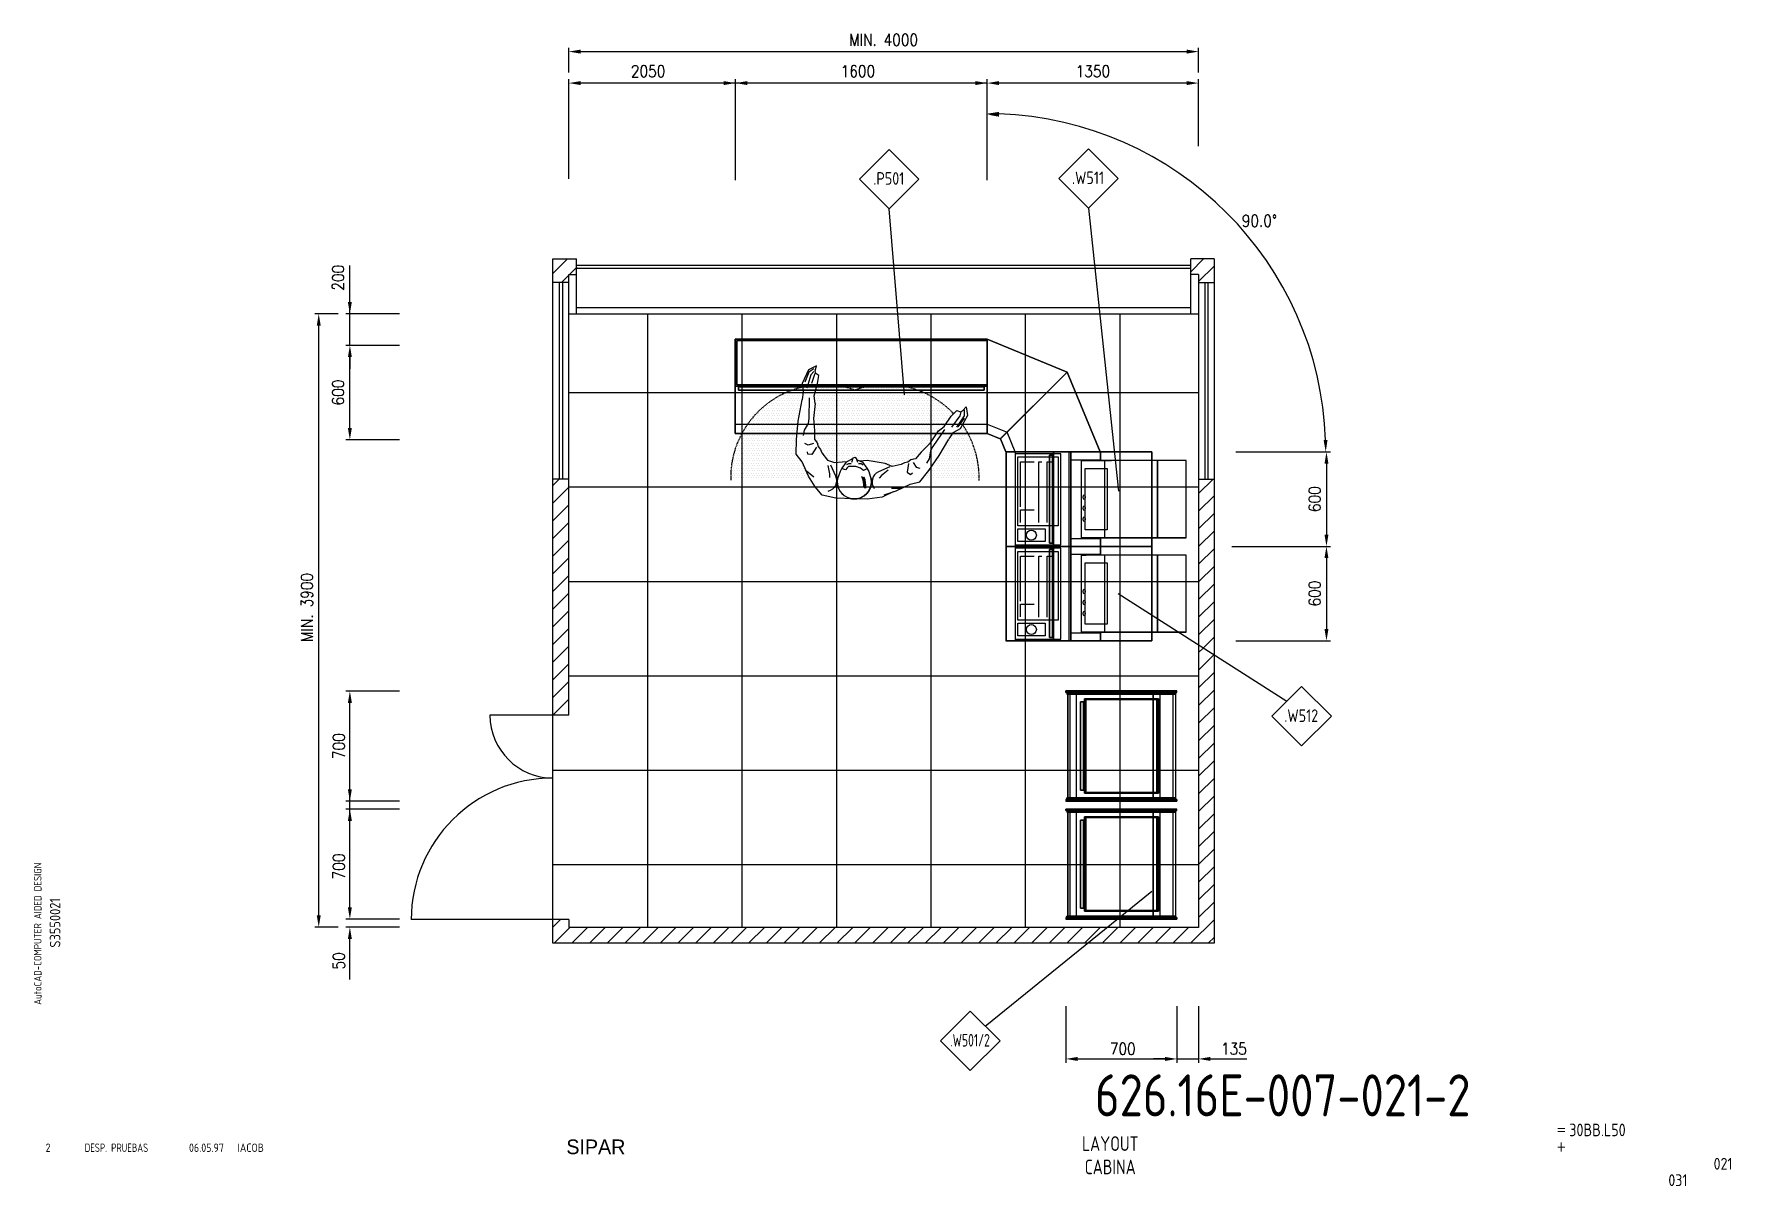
# Model space of a CAD drawing. Extents: x 10 to 414, y 6 to 280.
import ezdxf
from ezdxf.enums import TextEntityAlignment as Align

# ---------------------------------------------------------------- set-up
doc = ezdxf.new("R2010")
doc.units = 0
doc.header["$LTSCALE"] = 5
doc.header["$MEASUREMENT"] = 0
doc.linetypes.add('PHANTOM', pattern=[2.5, 1.25, -0.25, 0.25, -0.25, 0.25, -0.25])
doc.layers.get('0').update_dxf_attribs({"linetype": 'CONTINUOUS'})
for name, color, linetype in [('CART', 7, 'CONTINUOUS'), ('CART-TESTI', 4, 'CONTINUOUS'), ('IURI-1', 12, 'CONTINUOUS'), ('MAN', 3, 'CONTINUOUS'), ('MAN-HIDE', 7, 'CONTINUOUS'), ('MONITOR', 7, 'CONTINUOUS'), ('PAVIMENTO', 40, 'CONTINUOUS'), ('QUOTE', 7, 'CONTINUOUS'), ('SPF-M', 7, 'CONTINUOUS'), ('SPS', 12, 'CONTINUOUS')]:
    doc.layers.add(name, color=color, linetype=linetype)
doc.styles.add('DIN', font='DIN.shx', dxfattribs={"width": 0.85})
doc.styles.add('N', font='ROMANS', dxfattribs={"width": 0.85, "height": 3})
doc.styles.add('ROMANS', font='ROMANS.shx', dxfattribs={"width": 0.85, "height": 75})
doc.styles.add('X', font='UNIV.SHX', dxfattribs={"height": 3.5})

msp = doc.modelspace()

# ---------------------------------------------------------------- texts
at = {"color": 2, "style": 'DIN', "width": 0.8}
for s, p in [('LAYOUT', (266, 14.02)), ('CABINA', (266, 8.47))]:
    msp.add_text(s, height=3.5, dxfattribs=at).set_placement(p, align=Align.CENTER)
at = {"color": 2, "insert": (262.36, 32.27), "char_height": 10, "width": 111.0411, "attachment_point": 1, "style": 'DIN'}
msp.add_mtext('626.16E-007-021-2', dxfattribs=at)
at = {"layer": 'CART', "color": 1, "style": 'DIN', "width": 0.9}
msp.add_text('AutoCAD-COMPUTER AIDED DESIGN', height=1.8, rotation=90, dxfattribs=at).set_placement((11.47, 48.84))
at = {"layer": 'CART', "color": 3, "style": 'N', "width": 0.85}
for s, p in [('=', (372.24, 17.91)), ('+', (372.24, 13.87))]:
    msp.add_text(s, height=2.5, dxfattribs=at).set_placement(p)
at = {"layer": 'CART', "color": 3, "style": 'DIN', "width": 0.9, "flags": 1}
msp.add_attdef('S3550021', text='', height=2.5, rotation=90, dxfattribs=at).set_placement((15.95, 68.38), align=Align.CENTER)
at = {"layer": 'CART', "color": 3, "style": 'DIN', "width": 0.85}
msp.add_attdef('30BB.L50', text='', height=3, dxfattribs=at).set_placement((375.33, 16.63), align=Align.BOTTOM_LEFT)
at = {"layer": 'CART', "color": 6, "style": 'X', "flags": 1}
msp.add_attdef('SIPAR', text='', height=3.5, dxfattribs=at).set_placement((143.5, 15), align=Align.MIDDLE)
at = {"layer": 'CART', "color": 2, "style": 'DIN', "width": 0.9, "flags": 1}
msp.add_attdef('021', text='', height=2.8, dxfattribs=at).set_placement((414.2, 9.56), align=Align.RIGHT)
at = {"layer": 'CART', "color": 7, "style": 'DIN', "width": 0.9, "flags": 1}
msp.add_attdef('031', (398.93, 5.65), '', height=2.8, dxfattribs=at)
at = {"layer": 'CART-TESTI', "color": 3, "style": 'DIN'}
for s, width, p in [('.P501', 0.85, (213.28, 245.78, 75)), ('.W511', 0.85, (260.72, 245.94, 75)), ('.W512', 0.85, (311.5, 117.75)), ('.W501/2', 0.7, (232.6, 40.4))]:
    msp.add_text(s, height=3, dxfattribs=dict(at, width=width)).set_placement(p, align=Align.MIDDLE)
at = {"layer": 'CART-TESTI', "color": 3, "style": 'ROMANS', "width": 0.85}
msp.add_text('90.0%%d', height=2.812, dxfattribs=at).set_placement((301.53, 235.69), align=Align.MIDDLE_CENTER)
for p in [(314.69, 169.35), (314.69, 146.85)]:
    msp.add_text('600', height=2.812, rotation=90, dxfattribs=at).set_placement(p, align=Align.MIDDLE_CENTER)
at = {"layer": 'QUOTE', "color": 3, "style": 'ROMANS', "width": 0.85}
for s, p in [('MIN. 4000', (212.03, 278.82)), ('2050', (155.94, 271.32)), ('1600', (205.91, 271.32))]:
    msp.add_text(s, height=2.812, dxfattribs=at).set_placement(p, align=Align.MIDDLE)
msp.add_text('1350', height=2.812, dxfattribs=at).set_placement((261.87, 271.32), align=Align.MIDDLE_CENTER)
for s, p in [('200', (82.1, 222.12)), ('MIN. 3900', (74.69, 143.56)), ('50', (82.28, 59.31))]:
    msp.add_text(s, height=2.812, rotation=90, dxfattribs=at).set_placement(p, align=Align.MIDDLE)
for s, rotation, p in [('600', 90, (82.1, 194.76)), ('700', 90, (82.28, 110.5)), ('700', 90, (82.28, 81.81)), ('700', 360, (268.98, 38.39)), ('135', 360, (295.45, 38.39))]:
    msp.add_text(s, height=2.812, rotation=rotation, dxfattribs=at).set_placement(p, align=Align.MIDDLE_CENTER)

# ---------------------------------------------------------------- blocks, each defined once
blk = doc.blocks.new('REV2')
at = {"color": 3, "style": 'DIN'}
for s, width, p in [('2', 0.9, (12.45, 13.79)), ('DESP. PRUEBAS', 0.8, (21.76, 13.79)), ('06.05.97', 0.9, (46.59, 13.79)), ('IACOB', 0.9, (58.16, 13.79))]:
    blk.add_text(s, height=2, dxfattribs=dict(at, width=width)).set_placement(p)
blk = doc.blocks.new('*X15')
at = {"color": 0}
for p, q in [((3563, 11869), (3654, 11961)), ((3617, 11811), (3663, 11857)), ((3667, 11861), (3713, 11907)), ((7613, 11878), (7695, 11961)), ((7663, 11816), (7763, 11916)), ((3563, 10522), (3601, 10561)), ((3563, 10410), (3663, 10510)), ((7663, 10469), (7755, 10561)), ((7663, 10357), (7763, 10457)), ((3563, 10298), (3663, 10398)), ((3563, 10185), (3663, 10285)), ((7663, 10244), (7763, 10344)), ((3563, 10073), (3663, 10173)), ((7663, 10132), (7763, 10232)), ((3563, 9961), (3663, 10061)), ((7663, 10020), (7763, 10120)), ((3563, 9849), (3663, 9949)), ((7663, 9908), (7763, 10008)), ((3563, 9736), (3663, 9836)), ((7663, 9795), (7763, 9895)), ((3563, 9624), (3663, 9724)), ((7663, 9683), (7763, 9783)), ((3563, 9512), (3663, 9612)), ((7663, 9571), (7763, 9671)), ((3563, 9400), (3663, 9500)), ((7663, 9459), (7691, 9487)), ((7691, 9487), (7763, 9559)), ((3563, 9287), (3663, 9387)), ((7663, 9346), (7760, 9444)), ((7760, 9444), (7763, 9446)), ((3563, 9175), (3663, 9275)), ((7663, 9234), (7763, 9334)), ((3563, 9063), (3663, 9163)), ((7663, 9122), (7763, 9222)), ((7663, 9010), (7763, 9110)), ((7663, 8897), (7763, 8997)), ((7663, 8785), (7763, 8885)), ((7663, 8673), (7763, 8773)), ((7663, 8561), (7763, 8661)), ((7663, 8448), (7763, 8548)), ((7663, 8336), (7763, 8436)), ((7663, 8224), (7763, 8324)), ((7663, 8112), (7763, 8212)), ((7663, 7999), (7763, 8099)), ((7663, 7887), (7763, 7987)), ((7663, 7775), (7763, 7875)), ((3563, 7716), (3608, 7761)), ((7611, 7611), (7763, 7763)), ((3570, 7611), (3670, 7711)), ((3682, 7611), (3782, 7711)), ((3794, 7611), (3894, 7711)), ((3907, 7611), (4007, 7711)), ((4019, 7611), (4119, 7711)), ((4131, 7611), (4231, 7711)), ((4243, 7611), (4343, 7711)), ((4356, 7611), (4456, 7711)), ((4468, 7611), (4568, 7711)), ((4580, 7611), (4680, 7711)), ((4692, 7611), (4792, 7711)), ((4805, 7611), (4905, 7711)), ((4917, 7611), (5017, 7711)), ((5029, 7611), (5129, 7711)), ((5141, 7611), (5241, 7711)), ((5254, 7611), (5354, 7711)), ((5366, 7611), (5466, 7711)), ((5478, 7611), (5578, 7711)), ((5591, 7611), (5691, 7711)), ((5703, 7611), (5803, 7711)), ((5815, 7611), (5915, 7711)), ((5927, 7611), (6027, 7711)), ((6040, 7611), (6140, 7711)), ((6152, 7611), (6252, 7711)), ((6264, 7611), (6364, 7711)), ((6376, 7611), (6476, 7711)), ((6489, 7611), (6589, 7711)), ((6601, 7611), (6701, 7711)), ((6713, 7611), (6813, 7711)), ((6825, 7611), (6925, 7711)), ((6938, 7611), (7038, 7711)), ((7050, 7611), (7150, 7711)), ((7162, 7611), (7262, 7711)), ((7274, 7611), (7374, 7711)), ((7387, 7611), (7487, 7711)), ((7499, 7611), (7599, 7711)), ((7723, 7611), (7763, 7650))]:
    blk.add_line(p, q, dxfattribs=at)
blk = doc.blocks.new('SPF-X06')
at = {"extrusion": (6.23592e-15, -0.108867, 0.994056), "elevation": 817}
for points in [[(449, -252), (62, -252), (62, -209)], [(449, -305), (62, -305), (62, -287)], [(349, -422), (62, -422), (62, -334)], [(448, -422), (367, -422), (367, -334)]]:
    blk.add_lwpolyline(points, dxfattribs=at)
at = {"extrusion": (6.23592e-15, -0.108867, 0.994056)}
blk.add_circle((529, -353, 817), 32, dxfattribs=at)
at = {"layer": 'MONITOR', "color": 8, "extrusion": (-3.59152e-05, -0.887011, 0.461749)}
for centre in [(287, 587, 423), (357, 587, 423), (427, 587, 423)]:
    blk.add_circle(centre, 15, dxfattribs=at)
at = {"layer": 'MONITOR', "color": 254}
for points, invisible_edges in [([(55, 544, 829), (55, 362, 483), (55, -124, 671), (55, -92, 733)], 8), ([(55, 544, 829), (55, 25, 1099), (55, -92, 733)], 12), ([(545, 544, 829), (545, 25, 1099), (545, -92, 733)], 12), ([(545, 544, 829), (545, 362, 482), (545, -124, 671), (545, -92, 733)], 8), ([(56, 69, 1076), (56, -124, 671), (544, -124, 671), (544, 69, 1076)], 8)]:
    blk.add_3dface(points, dxfattribs=dict(at, invisible_edges=invisible_edges))
for points in [[(55, 25, 1099), (545, 25, 1099), (545, 544, 829), (55, 544, 829)], [(55, 544, 829), (55, 362, 483), (545, 362, 482), (545, 544, 829)], [(545, 362, 482), (55, 362, 483), (55, -124, 671), (545, -124, 671)]]:
    blk.add_3dface(points, dxfattribs=at)
at = {"layer": 'MONITOR', "color": 144}
blk.add_3dface([(105, 42, 1032), (495, 42, 1032), (495, -98, 763), (105, -98, 763)], dxfattribs=at)
at = {"layer": 'SPF-M', "color": 8, "extrusion": (-1, -1.31119e-13, -1.81899e-13)}
for p, q in [((0, 0, 765), (0, 0, 790)), ((0, 0, 795), (50, 0, 795))]:
    blk.add_line(p, q, dxfattribs=at)
at = {"layer": 'SPF-M', "color": 8, "extrusion": (1, -1.31119e-13, -1.81899e-13)}
for p, q in [((600, 0, 795), (550, 0, 795)), ((600, 0, 765), (600, 0, 790))]:
    blk.add_line(p, q, dxfattribs=at)
at = {"layer": 'SPF-M', "color": 132, "extrusion": (-1, -1.31119e-13, -1.81899e-13), "elevation": 0}
blk.add_lwpolyline([(-325, 475), (-325, 448), (-325, 60), (300, 60), (300, 650), (540, 650), (600, 684), (600, 720), (190, 764), (0, 765)], close=True, dxfattribs=at)
at = {"layer": 'SPF-M', "color": 132, "extrusion": (1, -1.31119e-13, -1.81899e-13), "elevation": 600}
blk.add_lwpolyline([(325, 475), (325, 448), (325, 60), (-300, 60), (-300, 650), (-540, 650), (-600, 684), (-600, 720), (-190, 764), (0, 765)], close=True, dxfattribs=at)
at = {"layer": 'SPF-M', "color": 8, "extrusion": (0, -1, 0), "elevation": 190}
blk.add_lwpolyline([(50, 794), (50, 614), (550, 614), (550, 794)], dxfattribs=at)
at = {"layer": 'SPF-M', "color": 132}
for points in [[(0, 325, 448), (0, 325, 60), (600, 325, 60), (600, 325, 448)], [(0, 325, 475), (600, 325, 475), (600, 325, 448), (0, 325, 448)], [(0, -275, 650), (0, -300, 650), (0, -300, 60), (0, -275, 60)], [(0, -300, 650), (600, -300, 650), (600, -300, 60), (0, -300, 60)], [(20, -305, 80), (20, -305, 620), (20, -325, 620), (20, -325, 80)], [(580, -325, 620), (580, -305, 620), (20, -305, 620), (20, -325, 620)], [(580, -305, 80), (580, -305, 620), (580, -325, 620), (580, -325, 80)], [(600, -275, 650), (600, -300, 650), (600, -300, 60), (600, -275, 60)], [(20, -325, 620), (580, -325, 620), (580, -325, 80), (20, -325, 80)], [(600, -540, 650), (0, -540, 650), (0, -600, 684), (600, -600, 684)], [(600, -600, 684), (600, -600, 720), (0, -600, 720), (0, -600, 684)]]:
    blk.add_3dface(points, dxfattribs=at)
at = {"layer": 'SPF-M', "color": 8}
for points in [[(600, 325), (0, 325), (0, 325, 60), (600, 325, 60)], [(0, 325), (0, -300), (0, -300, 60), (0, 325, 60)], [(600, 325), (600, -300), (600, -300, 60), (600, 325, 60)], [(0, 0, 795), (0, 0, 770), (0, -190, 769), (0, -190, 794)], [(50, 0, 795), (0, 0, 795), (0, -190, 794), (50, -190, 794)], [(50, 0, 795), (0, 0, 795), (0, 0, 770), (50, 0, 770)], [(550, 0, 795), (600, 0, 795), (600, -190, 794), (550, -190, 794)], [(550, 0, 795), (600, 0, 795), (600, 0, 770), (550, 0, 770)], [(600, 0, 795), (600, 0, 770), (600, -190, 769), (600, -190, 794)], [(50, -190, 794), (0, -190, 794), (0, -190, 769), (50, -190, 769)], [(0, -200, 794), (0, -191, 769), (600, -191, 769), (600, -200, 794)], [(0, -200, 794), (0, -602, 750), (600, -602, 750), (600, -200, 794)], [(550, -190, 794), (600, -190, 794), (600, -190, 769), (550, -190, 769)], [(600, -300), (0, -300), (0, -300, 60), (600, -300, 60)], [(0, -600, 725), (0, -602, 750), (600, -602, 750), (600, -600, 725)]]:
    blk.add_3dface(points, dxfattribs=at)
at = {"layer": 'SPF-M', "color": 132}
for points, invisible_edges in [([(0, -275, 650), (0, -275, 60), (0, 325, 60), (0, 325, 448)], 8), ([(0, -275, 650), (0, 325, 448), (0, 325, 475), (0, 0, 765)], 9), ([(600, -275, 650), (600, -275, 60), (600, 325, 60), (600, 325, 448)], 8), ([(600, -275, 650), (600, 325, 448), (600, 325, 475), (600, 0, 765)], 9), ([(0, 0, 765), (0, -275, 650), (0, -540, 650), (0, -190, 764)], 5), ([(600, 0, 765), (600, -275, 650), (600, -540, 650), (600, -190, 764)], 5), ([(0, -190, 764), (0, -600, 720), (0, -600, 684), (0, -540, 650)], 8), ([(600, -190, 764), (600, -600, 720), (600, -600, 684), (600, -540, 650)], 8)]:
    blk.add_3dface(points, dxfattribs=dict(at, invisible_edges=invisible_edges))
at = {"layer": 'SPF-M', "color": 8, "invisible_edges": 8}
for points in [[(0, -191, 769), (0, -600, 725), (0, -602, 750), (0, -200, 794)], [(50, -190, 794), (50, -190, 614), (550, -190, 614), (550, -190, 794)], [(600, -191, 769), (600, -600, 725), (600, -602, 750), (600, -200, 794)]]:
    blk.add_3dface(points, dxfattribs=at)
at = {"layer": 'SPF-M', "color": 15}
blk.add_3dface([(11, -543, 758), (590, -543, 758), (590, -253, 790), (11, -253, 790)], dxfattribs=at)
at = {"layer": 'SPF-M', "color": 253}
for points in [[(32, -270, 790), (469, -270, 790), (469, -526, 762), (32, -526, 762)], [(489, -353, 781), (569, -353, 781), (569, -526, 762), (489, -526, 762)]]:
    blk.add_3dface(points, dxfattribs=at)
blk = doc.blocks.new('SPF-P16')
at = {"layer": 'IURI-1', "color": 132, "extrusion": (1, 1.29223e-13, 1.49027e-13)}
for p, q in [((1600, -25, 60), (1600, -25, 640)), ((0, -275, 60), (0, -275, 640))]:
    blk.add_line(p, q, dxfattribs=at)
at = {"layer": 'IURI-1', "color": 8}
for points in [[(1600, 0), (0, 0), (0, 0, 60), (1600, 0, 60)], [(0, 0, 802), (1600, 0, 802), (1600, 0, 782), (0, 0, 782)], [(0, 0, 802), (1600, 0, 802), (1600, -600, 750), (0, -600, 750)], [(0, -600, 730), (0, -600, 750), (0, 0, 802), (0, 0, 782)], [(0, 0), (0, -300), (0, -300, 60), (0, 0, 60)], [(1600, 0), (1600, -300), (1600, -300, 60), (1600, 0, 60)], [(1600, -600, 730), (1600, -600, 750), (1600, 0, 802), (1600, 0, 782)], [(1600, -300), (0, -300), (0, -300, 60), (1600, -300, 60)], [(0, -600, 750), (0, -600, 730), (1600, -600, 730), (1600, -600, 750)]]:
    blk.add_3dface(points, dxfattribs=at)
at = {"layer": 'IURI-1', "color": 132}
for points in [[(0, 0, 640), (0, 0, 60), (1600, 0, 60), (1600, 0, 640)], [(0, 0, 777), (0, 0, 650), (1600, 0, 650), (1600, 0, 777)], [(0, 0, 60), (0, 0, 640), (0, -300, 640), (0, -300, 60)], [(1600, 0, 60), (1600, 0, 640), (1600, -300, 640), (1600, -300, 60)], [(1600, -10, 650), (1600, -10, 640), (10, -10, 640), (10, -10, 650)], [(10, -290, 650), (10, -290, 640), (10, -10, 640), (10, -10, 650)], [(1600, -290, 650), (1600, -290, 640), (1600, -10, 640), (1600, -10, 650)], [(0, -300, 640), (0, -300, 60), (1600, -300, 60), (1600, -300, 640)], [(1600, -290, 650), (1600, -290, 640), (10, -290, 640), (10, -290, 650)], [(1580, -325, 620), (1580, -305, 620), (20, -305, 620), (20, -325, 620)], [(20, -305, 80), (20, -305, 620), (20, -325, 620), (20, -325, 80)], [(1580, -305, 80), (1580, -305, 620), (1580, -325, 620), (1580, -325, 80)], [(20, -325, 620), (1580, -325, 620), (1580, -325, 80), (20, -325, 80)], [(1600, -540, 650), (1600, -600, 685), (0, -600, 685), (0, -540, 650)], [(1600, -600, 685), (1600, -600, 725), (0, -600, 725), (0, -600, 685)]]:
    blk.add_3dface(points, dxfattribs=at)
for points, invisible_edges in [([(0, 0, 650), (0, -540, 650), (0, -600, 685), (0, -600, 725)], 8), ([(0, 0, 650), (0, 0, 777), (0, -600, 725)], 12), ([(1600, 0, 650), (1600, -540, 650), (1600, -600, 685), (1600, -600, 725)], 8), ([(1600, 0, 650), (1600, 0, 777), (1600, -600, 725)], 12)]:
    blk.add_3dface(points, dxfattribs=dict(at, invisible_edges=invisible_edges))
blk = doc.blocks.new('SPS-107')
at = {"layer": 'SPS', "color": 132, "extrusion": (1, 1.29223e-13, 1.49027e-13)}
for p, q in [((214, 978, 59), (214, 978, 639)), ((-386, 558, 59), (-386, 558, 639))]:
    blk.add_line(p, q, dxfattribs=at)
at = {"layer": 'SPS', "color": 122, "extrusion": (-1, -1.31069e-13, -1.46706e-13)}
blk.add_line((-426, 483, 895), (-426, 969, 1113), dxfattribs=at)
at = {"layer": 'SPS', "color": 132}
for points in [[(-436, 974, 1127), (-436, 475, 903), (-436, 415, 683), (-436, 1121, 785)], [(-426, 1121, 785), (-436, 1121, 785), (-436, 974, 1127), (-426, 974, 1127)], [(-426, 974, 1127), (-426, 475, 903), (-426, 415, 683), (-426, 1121, 785)], [(254, 969, 1113), (-426, 969, 1113), (-426, 1111, 784), (254, 1111, 784)], [(-426, 1111, 784), (-426, 421, 684), (-426, 431, 644), (-426, 1021, 644)], [(-416, 1111, 784), (-426, 1111, 784), (-426, 1021, 644), (-416, 1021, 644)], [(-416, 1111, 784), (-416, 421, 684), (-416, 431, 644), (-416, 1021, 644)], [(244, 1098, 782), (-416, 1098, 782), (-416, 1013, 649), (244, 1013, 649)], [(244, 1111, 784), (244, 421, 684), (244, 431, 644), (244, 1021, 644)], [(244, 1021, 644), (254, 1021, 644), (254, 1111, 784), (244, 1111, 784)], [(254, 974, 1127), (254, 475, 903), (254, 415, 683), (254, 1121, 785)], [(254, 974, 1127), (254, 1121, 785), (264, 1121, 785), (264, 974, 1127)], [(254, 1111, 784), (254, 421, 684), (254, 431, 644), (254, 1021, 644)], [(264, 974, 1127), (264, 475, 903), (264, 415, 683), (264, 1121, 785)], [(-436, 974, 1127), (-436, 475, 903), (-426, 475, 903), (-426, 974, 1127)], [(-386, 1003, 639), (-386, 1003, 59), (214, 1003, 59), (214, 1003, 639)], [(-386, 1003, 59), (-386, 1003, 639), (-386, 533, 639), (-386, 533, 59)], [(209, 993, 649), (209, 993, 639), (-381, 993, 639), (-381, 993, 649)], [(-381, 543, 649), (-381, 543, 639), (-381, 993, 639), (-381, 993, 649)], [(209, 543, 649), (209, 543, 639), (209, 993, 639), (209, 993, 649)], [(214, 1003, 59), (214, 1003, 639), (214, 533, 639), (214, 533, 59)], [(264, 475, 903), (254, 475, 903), (254, 974, 1127), (264, 974, 1127)], [(209, 543, 649), (209, 543, 639), (-381, 543, 639), (-381, 543, 649)], [(-436, 475, 903), (-426, 475, 903), (-426, 415, 683), (-436, 415, 683)], [(-426, 421, 684), (-416, 421, 684), (-416, 431, 644), (-426, 431, 644)], [(244, 431, 685), (-416, 431, 685), (-416, 441, 646), (244, 441, 646)], [(-386, 533, 639), (-386, 533, 59), (214, 533, 59), (214, 533, 639)], [(-366, 528, 79), (-366, 528, 619), (-366, 508, 619), (-366, 508, 79)], [(194, 508, 619), (194, 528, 619), (-366, 528, 619), (-366, 508, 619)], [(-366, 508, 619), (194, 508, 619), (194, 508, 79), (-366, 508, 79)], [(194, 528, 79), (194, 528, 619), (194, 508, 619), (194, 508, 79)], [(254, 421, 684), (244, 421, 684), (244, 431, 644), (254, 431, 644)], [(264, 475, 903), (254, 475, 903), (254, 415, 683), (264, 415, 683)]]:
    blk.add_3dface(points, dxfattribs=at)
at = {"layer": 'SPS', "color": 8}
for points in [[(-386, 1003, -1), (-386, 533, -1), (-386, 533, 59), (-386, 1003, 59)], [(214, 1003, -1), (-386, 1003, -1), (-386, 1003, 59), (214, 1003, 59)], [(214, 1003, -1), (214, 533, -1), (214, 533, 59), (214, 1003, 59)], [(214, 533, -1), (-386, 533, -1), (-386, 533, 59), (214, 533, 59)]]:
    blk.add_3dface(points, dxfattribs=at)
at = {"layer": 'SPS', "color": 253}
for points in [[(-426, 483, 895), (-426, 969, 1113), (254, 969, 1113), (254, 483, 895)], [(254, 483, 895), (-426, 483, 895), (-426, 426, 684), (254, 426, 684)]]:
    blk.add_3dface(points, dxfattribs=at)
blk = doc.blocks.new('*X10')
at = {"color": 0}
for p, q in [((-460.375, 539.75), (-460.375, 539.75)), ((-444.5, 539.75), (-444.5, 539.75)), ((-436.5625, 555.625), (-436.5625, 555.625)), ((-428.625, 539.75), (-428.625, 539.75)), ((-420.6875, 555.625), (-420.6875, 555.625)), ((-412.75, 539.75), (-412.75, 539.75)), ((-404.8125, 555.625), (-404.8125, 555.625)), ((-396.875, 571.5), (-396.875, 571.5)), ((-396.875, 539.75), (-396.875, 539.75)), ((-388.9375, 555.625), (-388.9375, 555.625)), ((-381, 571.5), (-381, 571.5)), ((-381, 539.75), (-381, 539.75)), ((-373.0625, 555.625), (-373.0625, 555.625)), ((-365.125, 571.5), (-365.125, 571.5)), ((-365.125, 539.75), (-365.125, 539.75)), ((-357.1875, 555.625), (-357.1875, 555.625)), ((-349.25, 571.5), (-349.25, 571.5)), ((-349.25, 539.75), (-349.25, 539.75)), ((-341.3125, 587.375), (-341.3125, 587.375)), ((-341.3125, 555.625), (-341.3125, 555.625)), ((-333.375, 571.5), (-333.375, 571.5)), ((-333.375, 539.75), (-333.375, 539.75)), ((-603.25, 444.5), (-603.25, 444.5)), ((-587.375, 444.5), (-587.375, 444.5)), ((-579.4375, 460.375), (-579.4375, 460.375)), ((-571.5, 444.5), (-571.5, 444.5)), ((-563.5625, 460.375), (-563.5625, 460.375)), ((-555.625, 476.25), (-555.625, 476.25)), ((-555.625, 444.5), (-555.625, 444.5)), ((-547.6875, 492.125), (-547.6875, 492.125)), ((-547.6875, 460.375), (-547.6875, 460.375)), ((-539.75, 476.25), (-539.75, 476.25)), ((-539.75, 444.5), (-539.75, 444.5)), ((-531.8125, 492.125), (-531.8125, 492.125)), ((-531.8125, 460.375), (-531.8125, 460.375)), ((-523.875, 508), (-523.875, 508)), ((-523.875, 476.25), (-523.875, 476.25)), ((-523.875, 444.5), (-523.875, 444.5)), ((-515.9375, 492.125), (-515.9375, 492.125)), ((-515.9375, 460.375), (-515.9375, 460.375)), ((-508, 508), (-508, 508)), ((-508, 476.25), (-508, 476.25)), ((-508, 444.5), (-508, 444.5)), ((-500.0625, 523.875), (-500.0625, 523.875)), ((-500.0625, 492.125), (-500.0625, 492.125)), ((-500.0625, 460.375), (-500.0625, 460.375)), ((-492.125, 508), (-492.125, 508)), ((-492.125, 476.25), (-492.125, 476.25)), ((-492.125, 444.5), (-492.125, 444.5)), ((-484.1875, 523.875), (-484.1875, 523.875)), ((-484.1875, 492.125), (-484.1875, 492.125)), ((-484.1875, 460.375), (-484.1875, 460.375)), ((-476.25, 508), (-476.25, 508)), ((-476.25, 476.25), (-476.25, 476.25)), ((-476.25, 444.5), (-476.25, 444.5)), ((-468.3125, 523.875), (-468.3125, 523.875)), ((-468.3125, 492.125), (-468.3125, 492.125)), ((-468.3125, 460.375), (-468.3125, 460.375)), ((-460.375, 508), (-460.375, 508)), ((-460.375, 476.25), (-460.375, 476.25)), ((-460.375, 444.5), (-460.375, 444.5)), ((-452.4375, 523.875), (-452.4375, 523.875)), ((-452.4375, 492.125), (-452.4375, 492.125)), ((-452.4375, 460.375), (-452.4375, 460.375)), ((-444.5, 508), (-444.5, 508)), ((-444.5, 476.25), (-444.5, 476.25)), ((-444.5, 444.5), (-444.5, 444.5)), ((-436.5625, 523.875), (-436.5625, 523.875)), ((-436.5625, 492.125), (-436.5625, 492.125)), ((-436.5625, 460.375), (-436.5625, 460.375)), ((-428.625, 508), (-428.625, 508)), ((-428.625, 476.25), (-428.625, 476.25)), ((-428.625, 444.5), (-428.625, 444.5)), ((-420.6875, 523.875), (-420.6875, 523.875)), ((-420.6875, 492.125), (-420.6875, 492.125)), ((-420.6875, 460.375), (-420.6875, 460.375)), ((-412.75, 508), (-412.75, 508)), ((-412.75, 476.25), (-412.75, 476.25)), ((-412.75, 444.5), (-412.75, 444.5)), ((-404.8125, 523.875), (-404.8125, 523.875)), ((-404.8125, 492.125), (-404.8125, 492.125)), ((-404.8125, 460.375), (-404.8125, 460.375)), ((-396.875, 508), (-396.875, 508)), ((-396.875, 476.25), (-396.875, 476.25)), ((-396.875, 444.5), (-396.875, 444.5)), ((-388.9375, 523.875), (-388.9375, 523.875)), ((-388.9375, 492.125), (-388.9375, 492.125)), ((-388.9375, 460.375), (-388.9375, 460.375)), ((-381, 508), (-381, 508)), ((-381, 476.25), (-381, 476.25)), ((-381, 444.5), (-381, 444.5)), ((-373.0625, 523.875), (-373.0625, 523.875)), ((-373.0625, 492.125), (-373.0625, 492.125)), ((-373.0625, 460.375), (-373.0625, 460.375)), ((-365.125, 508), (-365.125, 508)), ((-365.125, 476.25), (-365.125, 476.25)), ((-365.125, 444.5), (-365.125, 444.5)), ((-357.1875, 523.875), (-357.1875, 523.875)), ((-357.1875, 492.125), (-357.1875, 492.125)), ((-357.1875, 460.375), (-357.1875, 460.375)), ((-349.25, 508), (-349.25, 508)), ((-349.25, 476.25), (-349.25, 476.25)), ((-349.25, 444.5), (-349.25, 444.5)), ((-341.3125, 523.875), (-341.3125, 523.875)), ((-341.3125, 492.125), (-341.3125, 492.125)), ((-690.5625, 333.375), (-690.5625, 333.375)), ((-682.625, 349.25), (-682.625, 349.25)), ((-674.6875, 365.125), (-674.6875, 365.125)), ((-674.6875, 333.375), (-674.6875, 333.375)), ((-666.75, 349.25), (-666.75, 349.25)), ((-658.8125, 365.125), (-658.8125, 365.125)), ((-658.8125, 333.375), (-658.8125, 333.375)), ((-650.875, 381), (-650.875, 381)), ((-650.875, 349.25), (-650.875, 349.25)), ((-642.9375, 396.875), (-642.9375, 396.875)), ((-642.9375, 365.125), (-642.9375, 365.125)), ((-642.9375, 333.375), (-642.9375, 333.375)), ((-635, 412.75), (-635, 412.75)), ((-635, 381), (-635, 381)), ((-635, 349.25), (-635, 349.25)), ((-627.0625, 396.875), (-627.0625, 396.875)), ((-627.0625, 365.125), (-627.0625, 365.125)), ((-627.0625, 333.375), (-627.0625, 333.375)), ((-619.125, 412.75), (-619.125, 412.75)), ((-619.125, 381), (-619.125, 381)), ((-619.125, 349.25), (-619.125, 349.25)), ((-611.1875, 428.625), (-611.1875, 428.625)), ((-611.1875, 396.875), (-611.1875, 396.875)), ((-611.1875, 365.125), (-611.1875, 365.125)), ((-611.1875, 333.375), (-611.1875, 333.375)), ((-603.25, 412.75), (-603.25, 412.75)), ((-603.25, 381), (-603.25, 381)), ((-603.25, 349.25), (-603.25, 349.25)), ((-595.3125, 428.625), (-595.3125, 428.625)), ((-595.3125, 396.875), (-595.3125, 396.875)), ((-595.3125, 365.125), (-595.3125, 365.125)), ((-595.3125, 333.375), (-595.3125, 333.375)), ((-587.375, 412.75), (-587.375, 412.75)), ((-587.375, 381), (-587.375, 381)), ((-587.375, 349.25), (-587.375, 349.25)), ((-579.4375, 428.625), (-579.4375, 428.625)), ((-579.4375, 396.875), (-579.4375, 396.875)), ((-579.4375, 365.125), (-579.4375, 365.125)), ((-579.4375, 333.375), (-579.4375, 333.375)), ((-571.5, 412.75), (-571.5, 412.75)), ((-571.5, 381), (-571.5, 381)), ((-571.5, 349.25), (-571.5, 349.25)), ((-563.5625, 428.625), (-563.5625, 428.625)), ((-563.5625, 396.875), (-563.5625, 396.875)), ((-563.5625, 365.125), (-563.5625, 365.125)), ((-563.5625, 333.375), (-563.5625, 333.375)), ((-555.625, 412.75), (-555.625, 412.75)), ((-555.625, 381), (-555.625, 381)), ((-555.625, 349.25), (-555.625, 349.25)), ((-547.6875, 428.625), (-547.6875, 428.625)), ((-547.6875, 396.875), (-547.6875, 396.875)), ((-547.6875, 365.125), (-547.6875, 365.125)), ((-547.6875, 333.375), (-547.6875, 333.375)), ((-539.75, 412.75), (-539.75, 412.75)), ((-539.75, 381), (-539.75, 381)), ((-539.75, 349.25), (-539.75, 349.25)), ((-531.8125, 428.625), (-531.8125, 428.625)), ((-531.8125, 396.875), (-531.8125, 396.875)), ((-531.8125, 365.125), (-531.8125, 365.125)), ((-531.8125, 333.375), (-531.8125, 333.375)), ((-523.875, 412.75), (-523.875, 412.75)), ((-523.875, 381), (-523.875, 381)), ((-523.875, 349.25), (-523.875, 349.25)), ((-515.9375, 428.625), (-515.9375, 428.625)), ((-515.9375, 396.875), (-515.9375, 396.875)), ((-515.9375, 365.125), (-515.9375, 365.125)), ((-515.9375, 333.375), (-515.9375, 333.375)), ((-508, 412.75), (-508, 412.75)), ((-508, 381), (-508, 381)), ((-508, 349.25), (-508, 349.25)), ((-500.0625, 428.625), (-500.0625, 428.625)), ((-500.0625, 396.875), (-500.0625, 396.875)), ((-500.0625, 365.125), (-500.0625, 365.125)), ((-500.0625, 333.375), (-500.0625, 333.375)), ((-492.125, 412.75), (-492.125, 412.75)), ((-492.125, 381), (-492.125, 381)), ((-492.125, 349.25), (-492.125, 349.25)), ((-484.1875, 428.625), (-484.1875, 428.625)), ((-484.1875, 396.875), (-484.1875, 396.875)), ((-484.1875, 365.125), (-484.1875, 365.125)), ((-484.1875, 333.375), (-484.1875, 333.375)), ((-476.25, 412.75), (-476.25, 412.75)), ((-476.25, 381), (-476.25, 381)), ((-476.25, 349.25), (-476.25, 349.25)), ((-468.3125, 428.625), (-468.3125, 428.625)), ((-468.3125, 396.875), (-468.3125, 396.875)), ((-468.3125, 365.125), (-468.3125, 365.125)), ((-468.3125, 333.375), (-468.3125, 333.375)), ((-460.375, 412.75), (-460.375, 412.75)), ((-460.375, 381), (-460.375, 381)), ((-460.375, 349.25), (-460.375, 349.25)), ((-452.4375, 428.625), (-452.4375, 428.625)), ((-452.4375, 396.875), (-452.4375, 396.875)), ((-452.4375, 365.125), (-452.4375, 365.125)), ((-452.4375, 333.375), (-452.4375, 333.375)), ((-444.5, 412.75), (-444.5, 412.75)), ((-444.5, 381), (-444.5, 381)), ((-444.5, 349.25), (-444.5, 349.25)), ((-436.5625, 428.625), (-436.5625, 428.625)), ((-436.5625, 396.875), (-436.5625, 396.875)), ((-436.5625, 365.125), (-436.5625, 365.125)), ((-436.5625, 333.375), (-436.5625, 333.375)), ((-428.625, 412.75), (-428.625, 412.75)), ((-428.625, 381), (-428.625, 381)), ((-428.625, 349.25), (-428.625, 349.25)), ((-420.6875, 428.625), (-420.6875, 428.625)), ((-420.6875, 396.875), (-420.6875, 396.875)), ((-420.6875, 365.125), (-420.6875, 365.125)), ((-420.6875, 333.375), (-420.6875, 333.375)), ((-412.75, 412.75), (-412.75, 412.75)), ((-412.75, 381), (-412.75, 381)), ((-412.75, 349.25), (-412.75, 349.25)), ((-404.8125, 428.625), (-404.8125, 428.625)), ((-404.8125, 396.875), (-404.8125, 396.875)), ((-404.8125, 365.125), (-404.8125, 365.125)), ((-404.8125, 333.375), (-404.8125, 333.375)), ((-396.875, 412.75), (-396.875, 412.75)), ((-396.875, 381), (-396.875, 381)), ((-396.875, 349.25), (-396.875, 349.25)), ((-388.9375, 428.625), (-388.9375, 428.625)), ((-388.9375, 396.875), (-388.9375, 396.875)), ((-388.9375, 365.125), (-388.9375, 365.125)), ((-388.9375, 333.375), (-388.9375, 333.375)), ((-381, 412.75), (-381, 412.75)), ((-381, 381), (-381, 381)), ((-381, 349.25), (-381, 349.25)), ((-373.0625, 428.625), (-373.0625, 428.625)), ((-373.0625, 396.875), (-373.0625, 396.875)), ((-373.0625, 365.125), (-373.0625, 365.125)), ((-373.0625, 333.375), (-373.0625, 333.375)), ((-365.125, 412.75), (-365.125, 412.75)), ((-365.125, 381), (-365.125, 381)), ((-365.125, 349.25), (-365.125, 349.25)), ((-357.1875, 428.625), (-357.1875, 428.625)), ((-357.1875, 396.875), (-357.1875, 396.875)), ((-746.125, 222.25), (-746.125, 222.25)), ((-738.1875, 238.125), (-738.1875, 238.125)), ((-730.25, 254), (-730.25, 254)), ((-730.25, 222.25), (-730.25, 222.25)), ((-722.3125, 269.875), (-722.3125, 269.875)), ((-722.3125, 238.125), (-722.3125, 238.125)), ((-714.375, 285.75), (-714.375, 285.75)), ((-714.375, 254), (-714.375, 254)), ((-714.375, 222.25), (-714.375, 222.25)), ((-706.4375, 301.625), (-706.4375, 301.625)), ((-706.4375, 269.875), (-706.4375, 269.875)), ((-706.4375, 238.125), (-706.4375, 238.125)), ((-698.5, 317.5), (-698.5, 317.5)), ((-698.5, 285.75), (-698.5, 285.75)), ((-698.5, 254), (-698.5, 254)), ((-698.5, 222.25), (-698.5, 222.25)), ((-690.5625, 301.625), (-690.5625, 301.625)), ((-690.5625, 269.875), (-690.5625, 269.875)), ((-690.5625, 238.125), (-690.5625, 238.125)), ((-682.625, 317.5), (-682.625, 317.5)), ((-682.625, 285.75), (-682.625, 285.75)), ((-682.625, 254), (-682.625, 254)), ((-682.625, 222.25), (-682.625, 222.25)), ((-674.6875, 301.625), (-674.6875, 301.625)), ((-674.6875, 269.875), (-674.6875, 269.875)), ((-674.6875, 238.125), (-674.6875, 238.125)), ((-666.75, 317.5), (-666.75, 317.5)), ((-666.75, 285.75), (-666.75, 285.75)), ((-666.75, 254), (-666.75, 254)), ((-666.75, 222.25), (-666.75, 222.25)), ((-658.8125, 301.625), (-658.8125, 301.625)), ((-658.8125, 269.875), (-658.8125, 269.875)), ((-658.8125, 238.125), (-658.8125, 238.125)), ((-650.875, 317.5), (-650.875, 317.5)), ((-650.875, 285.75), (-650.875, 285.75)), ((-650.875, 254), (-650.875, 254)), ((-650.875, 222.25), (-650.875, 222.25)), ((-642.9375, 301.625), (-642.9375, 301.625)), ((-642.9375, 269.875), (-642.9375, 269.875)), ((-642.9375, 238.125), (-642.9375, 238.125)), ((-635, 317.5), (-635, 317.5)), ((-635, 285.75), (-635, 285.75)), ((-635, 254), (-635, 254)), ((-635, 222.25), (-635, 222.25)), ((-627.0625, 301.625), (-627.0625, 301.625)), ((-627.0625, 269.875), (-627.0625, 269.875)), ((-627.0625, 238.125), (-627.0625, 238.125)), ((-619.125, 317.5), (-619.125, 317.5)), ((-619.125, 285.75), (-619.125, 285.75)), ((-619.125, 254), (-619.125, 254)), ((-619.125, 222.25), (-619.125, 222.25)), ((-611.1875, 301.625), (-611.1875, 301.625)), ((-611.1875, 269.875), (-611.1875, 269.875)), ((-611.1875, 238.125), (-611.1875, 238.125)), ((-603.25, 317.5), (-603.25, 317.5)), ((-603.25, 285.75), (-603.25, 285.75)), ((-603.25, 254), (-603.25, 254)), ((-603.25, 222.25), (-603.25, 222.25)), ((-595.3125, 301.625), (-595.3125, 301.625)), ((-595.3125, 269.875), (-595.3125, 269.875)), ((-595.3125, 238.125), (-595.3125, 238.125)), ((-587.375, 317.5), (-587.375, 317.5)), ((-587.375, 285.75), (-587.375, 285.75)), ((-587.375, 254), (-587.375, 254)), ((-587.375, 222.25), (-587.375, 222.25)), ((-579.4375, 301.625), (-579.4375, 301.625)), ((-579.4375, 269.875), (-579.4375, 269.875)), ((-579.4375, 238.125), (-579.4375, 238.125)), ((-571.5, 317.5), (-571.5, 317.5)), ((-571.5, 285.75), (-571.5, 285.75)), ((-571.5, 254), (-571.5, 254)), ((-571.5, 222.25), (-571.5, 222.25)), ((-563.5625, 301.625), (-563.5625, 301.625)), ((-563.5625, 269.875), (-563.5625, 269.875)), ((-563.5625, 238.125), (-563.5625, 238.125)), ((-555.625, 317.5), (-555.625, 317.5)), ((-555.625, 285.75), (-555.625, 285.75)), ((-555.625, 254), (-555.625, 254)), ((-555.625, 222.25), (-555.625, 222.25)), ((-547.6875, 301.625), (-547.6875, 301.625)), ((-547.6875, 269.875), (-547.6875, 269.875)), ((-547.6875, 238.125), (-547.6875, 238.125)), ((-539.75, 317.5), (-539.75, 317.5)), ((-539.75, 285.75), (-539.75, 285.75)), ((-539.75, 254), (-539.75, 254)), ((-539.75, 222.25), (-539.75, 222.25)), ((-531.8125, 301.625), (-531.8125, 301.625)), ((-531.8125, 269.875), (-531.8125, 269.875)), ((-531.8125, 238.125), (-531.8125, 238.125)), ((-523.875, 317.5), (-523.875, 317.5)), ((-523.875, 285.75), (-523.875, 285.75)), ((-523.875, 254), (-523.875, 254)), ((-523.875, 222.25), (-523.875, 222.25)), ((-515.9375, 301.625), (-515.9375, 301.625)), ((-515.9375, 269.875), (-515.9375, 269.875)), ((-515.9375, 238.125), (-515.9375, 238.125)), ((-508, 317.5), (-508, 317.5)), ((-508, 285.75), (-508, 285.75)), ((-508, 254), (-508, 254)), ((-508, 222.25), (-508, 222.25)), ((-500.0625, 301.625), (-500.0625, 301.625)), ((-500.0625, 269.875), (-500.0625, 269.875)), ((-500.0625, 238.125), (-500.0625, 238.125)), ((-492.125, 317.5), (-492.125, 317.5)), ((-492.125, 285.75), (-492.125, 285.75)), ((-492.125, 254), (-492.125, 254)), ((-492.125, 222.25), (-492.125, 222.25)), ((-484.1875, 301.625), (-484.1875, 301.625)), ((-484.1875, 269.875), (-484.1875, 269.875)), ((-484.1875, 238.125), (-484.1875, 238.125)), ((-476.25, 317.5), (-476.25, 317.5)), ((-476.25, 285.75), (-476.25, 285.75)), ((-476.25, 254), (-476.25, 254)), ((-476.25, 222.25), (-476.25, 222.25)), ((-468.3125, 301.625), (-468.3125, 301.625)), ((-468.3125, 269.875), (-468.3125, 269.875)), ((-468.3125, 238.125), (-468.3125, 238.125)), ((-460.375, 317.5), (-460.375, 317.5)), ((-460.375, 285.75), (-460.375, 285.75)), ((-460.375, 254), (-460.375, 254)), ((-460.375, 222.25), (-460.375, 222.25)), ((-452.4375, 301.625), (-452.4375, 301.625)), ((-452.4375, 269.875), (-452.4375, 269.875)), ((-452.4375, 238.125), (-452.4375, 238.125)), ((-444.5, 317.5), (-444.5, 317.5)), ((-444.5, 285.75), (-444.5, 285.75)), ((-444.5, 254), (-444.5, 254)), ((-444.5, 222.25), (-444.5, 222.25)), ((-436.5625, 301.625), (-436.5625, 301.625)), ((-436.5625, 269.875), (-436.5625, 269.875)), ((-436.5625, 238.125), (-436.5625, 238.125)), ((-428.625, 317.5), (-428.625, 317.5)), ((-428.625, 285.75), (-428.625, 285.75)), ((-428.625, 254), (-428.625, 254)), ((-428.625, 222.25), (-428.625, 222.25)), ((-420.6875, 301.625), (-420.6875, 301.625)), ((-420.6875, 269.875), (-420.6875, 269.875)), ((-420.6875, 238.125), (-420.6875, 238.125)), ((-412.75, 317.5), (-412.75, 317.5)), ((-412.75, 285.75), (-412.75, 285.75)), ((-412.75, 254), (-412.75, 254)), ((-412.75, 222.25), (-412.75, 222.25)), ((-404.8125, 301.625), (-404.8125, 301.625)), ((-404.8125, 269.875), (-404.8125, 269.875)), ((-404.8125, 238.125), (-404.8125, 238.125)), ((-396.875, 317.5), (-396.875, 317.5)), ((-396.875, 285.75), (-396.875, 285.75)), ((-396.875, 254), (-396.875, 254)), ((-396.875, 222.25), (-396.875, 222.25)), ((-388.9375, 301.625), (-388.9375, 301.625)), ((-388.9375, 269.875), (-388.9375, 269.875)), ((-388.9375, 238.125), (-388.9375, 238.125)), ((-381, 317.5), (-381, 317.5)), ((-381, 285.75), (-381, 285.75)), ((-381, 254), (-381, 254)), ((-381, 222.25), (-381, 222.25)), ((-373.0625, 301.625), (-373.0625, 301.625)), ((-373.0625, 269.875), (-373.0625, 269.875)), ((-373.0625, 238.125), (-373.0625, 238.125)), ((-365.125, 317.5), (-365.125, 317.5)), ((-777.875, 127), (-777.875, 127)), ((-769.9375, 142.875), (-769.9375, 142.875)), ((-769.9375, 111.125), (-769.9375, 111.125)), ((-762, 190.5), (-762, 190.5)), ((-762, 158.75), (-762, 158.75)), ((-762, 127), (-762, 127)), ((-754.0625, 206.375), (-754.0625, 206.375)), ((-754.0625, 174.625), (-754.0625, 174.625)), ((-754.0625, 142.875), (-754.0625, 142.875)), ((-754.0625, 111.125), (-754.0625, 111.125)), ((-746.125, 190.5), (-746.125, 190.5)), ((-746.125, 158.75), (-746.125, 158.75)), ((-746.125, 127), (-746.125, 127)), ((-738.1875, 206.375), (-738.1875, 206.375)), ((-738.1875, 174.625), (-738.1875, 174.625)), ((-738.1875, 142.875), (-738.1875, 142.875)), ((-738.1875, 111.125), (-738.1875, 111.125)), ((-730.25, 190.5), (-730.25, 190.5)), ((-730.25, 158.75), (-730.25, 158.75)), ((-730.25, 127), (-730.25, 127)), ((-722.3125, 206.375), (-722.3125, 206.375)), ((-722.3125, 174.625), (-722.3125, 174.625)), ((-722.3125, 142.875), (-722.3125, 142.875)), ((-722.3125, 111.125), (-722.3125, 111.125)), ((-714.375, 190.5), (-714.375, 190.5)), ((-714.375, 158.75), (-714.375, 158.75)), ((-714.375, 127), (-714.375, 127)), ((-706.4375, 206.375), (-706.4375, 206.375)), ((-706.4375, 174.625), (-706.4375, 174.625)), ((-706.4375, 142.875), (-706.4375, 142.875)), ((-706.4375, 111.125), (-706.4375, 111.125)), ((-698.5, 190.5), (-698.5, 190.5)), ((-698.5, 158.75), (-698.5, 158.75)), ((-698.5, 127), (-698.5, 127)), ((-690.5625, 206.375), (-690.5625, 206.375)), ((-690.5625, 174.625), (-690.5625, 174.625)), ((-690.5625, 142.875), (-690.5625, 142.875)), ((-690.5625, 111.125), (-690.5625, 111.125)), ((-682.625, 190.5), (-682.625, 190.5)), ((-682.625, 158.75), (-682.625, 158.75)), ((-682.625, 127), (-682.625, 127)), ((-674.6875, 206.375), (-674.6875, 206.375)), ((-674.6875, 174.625), (-674.6875, 174.625)), ((-674.6875, 142.875), (-674.6875, 142.875)), ((-674.6875, 111.125), (-674.6875, 111.125)), ((-666.75, 190.5), (-666.75, 190.5)), ((-666.75, 158.75), (-666.75, 158.75)), ((-666.75, 127), (-666.75, 127)), ((-658.8125, 206.375), (-658.8125, 206.375)), ((-658.8125, 174.625), (-658.8125, 174.625)), ((-658.8125, 142.875), (-658.8125, 142.875)), ((-658.8125, 111.125), (-658.8125, 111.125)), ((-650.875, 190.5), (-650.875, 190.5)), ((-650.875, 158.75), (-650.875, 158.75)), ((-650.875, 127), (-650.875, 127)), ((-642.9375, 206.375), (-642.9375, 206.375)), ((-642.9375, 174.625), (-642.9375, 174.625)), ((-642.9375, 142.875), (-642.9375, 142.875)), ((-642.9375, 111.125), (-642.9375, 111.125)), ((-635, 190.5), (-635, 190.5)), ((-635, 158.75), (-635, 158.75)), ((-635, 127), (-635, 127)), ((-627.0625, 206.375), (-627.0625, 206.375)), ((-627.0625, 174.625), (-627.0625, 174.625)), ((-627.0625, 142.875), (-627.0625, 142.875)), ((-627.0625, 111.125), (-627.0625, 111.125)), ((-619.125, 190.5), (-619.125, 190.5)), ((-619.125, 158.75), (-619.125, 158.75)), ((-619.125, 127), (-619.125, 127)), ((-611.1875, 206.375), (-611.1875, 206.375)), ((-611.1875, 174.625), (-611.1875, 174.625)), ((-611.1875, 142.875), (-611.1875, 142.875)), ((-611.1875, 111.125), (-611.1875, 111.125)), ((-603.25, 190.5), (-603.25, 190.5)), ((-603.25, 158.75), (-603.25, 158.75)), ((-603.25, 127), (-603.25, 127)), ((-595.3125, 206.375), (-595.3125, 206.375)), ((-595.3125, 174.625), (-595.3125, 174.625)), ((-595.3125, 142.875), (-595.3125, 142.875)), ((-595.3125, 111.125), (-595.3125, 111.125)), ((-587.375, 190.5), (-587.375, 190.5)), ((-587.375, 158.75), (-587.375, 158.75)), ((-587.375, 127), (-587.375, 127)), ((-579.4375, 206.375), (-579.4375, 206.375)), ((-579.4375, 174.625), (-579.4375, 174.625)), ((-579.4375, 142.875), (-579.4375, 142.875)), ((-579.4375, 111.125), (-579.4375, 111.125)), ((-571.5, 190.5), (-571.5, 190.5)), ((-571.5, 158.75), (-571.5, 158.75)), ((-571.5, 127), (-571.5, 127)), ((-563.5625, 206.375), (-563.5625, 206.375)), ((-563.5625, 174.625), (-563.5625, 174.625)), ((-563.5625, 142.875), (-563.5625, 142.875)), ((-563.5625, 111.125), (-563.5625, 111.125)), ((-555.625, 190.5), (-555.625, 190.5)), ((-555.625, 158.75), (-555.625, 158.75)), ((-555.625, 127), (-555.625, 127)), ((-547.6875, 206.375), (-547.6875, 206.375)), ((-547.6875, 174.625), (-547.6875, 174.625)), ((-547.6875, 142.875), (-547.6875, 142.875)), ((-547.6875, 111.125), (-547.6875, 111.125)), ((-539.75, 190.5), (-539.75, 190.5)), ((-539.75, 158.75), (-539.75, 158.75)), ((-539.75, 127), (-539.75, 127)), ((-531.8125, 206.375), (-531.8125, 206.375)), ((-531.8125, 174.625), (-531.8125, 174.625)), ((-531.8125, 142.875), (-531.8125, 142.875)), ((-531.8125, 111.125), (-531.8125, 111.125)), ((-523.875, 190.5), (-523.875, 190.5)), ((-523.875, 158.75), (-523.875, 158.75)), ((-523.875, 127), (-523.875, 127)), ((-515.9375, 206.375), (-515.9375, 206.375)), ((-515.9375, 174.625), (-515.9375, 174.625)), ((-515.9375, 142.875), (-515.9375, 142.875)), ((-515.9375, 111.125), (-515.9375, 111.125)), ((-508, 190.5), (-508, 190.5)), ((-508, 158.75), (-508, 158.75)), ((-508, 127), (-508, 127)), ((-500.0625, 206.375), (-500.0625, 206.375)), ((-500.0625, 174.625), (-500.0625, 174.625)), ((-500.0625, 142.875), (-500.0625, 142.875)), ((-500.0625, 111.125), (-500.0625, 111.125)), ((-492.125, 190.5), (-492.125, 190.5)), ((-492.125, 158.75), (-492.125, 158.75)), ((-492.125, 127), (-492.125, 127)), ((-484.1875, 206.375), (-484.1875, 206.375)), ((-484.1875, 174.625), (-484.1875, 174.625)), ((-484.1875, 142.875), (-484.1875, 142.875)), ((-484.1875, 111.125), (-484.1875, 111.125)), ((-476.25, 190.5), (-476.25, 190.5)), ((-476.25, 158.75), (-476.25, 158.75)), ((-476.25, 127), (-476.25, 127)), ((-468.3125, 206.375), (-468.3125, 206.375)), ((-468.3125, 174.625), (-468.3125, 174.625)), ((-468.3125, 142.875), (-468.3125, 142.875)), ((-468.3125, 111.125), (-468.3125, 111.125)), ((-460.375, 190.5), (-460.375, 190.5)), ((-460.375, 158.75), (-460.375, 158.75)), ((-460.375, 127), (-460.375, 127)), ((-452.4375, 206.375), (-452.4375, 206.375)), ((-452.4375, 174.625), (-452.4375, 174.625)), ((-452.4375, 142.875), (-452.4375, 142.875)), ((-452.4375, 111.125), (-452.4375, 111.125)), ((-444.5, 190.5), (-444.5, 190.5)), ((-444.5, 158.75), (-444.5, 158.75)), ((-444.5, 127), (-444.5, 127)), ((-436.5625, 206.375), (-436.5625, 206.375)), ((-436.5625, 174.625), (-436.5625, 174.625)), ((-436.5625, 142.875), (-436.5625, 142.875)), ((-436.5625, 111.125), (-436.5625, 111.125)), ((-428.625, 190.5), (-428.625, 190.5)), ((-428.625, 158.75), (-428.625, 158.75)), ((-428.625, 127), (-428.625, 127)), ((-420.6875, 206.375), (-420.6875, 206.375)), ((-420.6875, 174.625), (-420.6875, 174.625)), ((-420.6875, 142.875), (-420.6875, 142.875)), ((-420.6875, 111.125), (-420.6875, 111.125)), ((-412.75, 190.5), (-412.75, 190.5)), ((-412.75, 158.75), (-412.75, 158.75)), ((-412.75, 127), (-412.75, 127)), ((-404.8125, 206.375), (-404.8125, 206.375)), ((-404.8125, 174.625), (-404.8125, 174.625)), ((-404.8125, 142.875), (-404.8125, 142.875)), ((-404.8125, 111.125), (-404.8125, 111.125)), ((-396.875, 190.5), (-396.875, 190.5)), ((-396.875, 158.75), (-396.875, 158.75)), ((-396.875, 127), (-396.875, 127)), ((-388.9375, 206.375), (-388.9375, 206.375)), ((-388.9375, 174.625), (-388.9375, 174.625)), ((-388.9375, 142.875), (-388.9375, 142.875)), ((-388.9375, 111.125), (-388.9375, 111.125)), ((-381, 190.5), (-381, 190.5)), ((-381, 158.75), (-381, 158.75)), ((-381, 127), (-381, 127)), ((-373.0625, 206.375), (-373.0625, 206.375)), ((-373.0625, 174.625), (-373.0625, 174.625)), ((-373.0625, 142.875), (-373.0625, 142.875)), ((-373.0625, 111.125), (-373.0625, 111.125)), ((-365.125, 127), (-365.125, 127)), ((-357.1875, 142.875), (-357.1875, 142.875)), ((-357.1875, 111.125), (-357.1875, 111.125)), ((-349.25, 127), (-349.25, 127)), ((-341.3125, 111.125), (-341.3125, 111.125)), ((-785.8125, 47.625), (-785.8125, 47.625)), ((-785.8125, 15.875), (-785.8125, 15.875)), ((-777.875, 95.25), (-777.875, 95.25)), ((-777.875, 63.5), (-777.875, 63.5)), ((-777.875, 31.75), (-777.875, 31.75)), ((-769.9375, 79.375), (-769.9375, 79.375)), ((-769.9375, 47.625), (-769.9375, 47.625)), ((-769.9375, 15.875), (-769.9375, 15.875)), ((-762, 95.25), (-762, 95.25)), ((-762, 63.5), (-762, 63.5)), ((-762, 31.75), (-762, 31.75)), ((-754.0625, 79.375), (-754.0625, 79.375)), ((-754.0625, 47.625), (-754.0625, 47.625)), ((-754.0625, 15.875), (-754.0625, 15.875)), ((-746.125, 95.25), (-746.125, 95.25)), ((-746.125, 63.5), (-746.125, 63.5)), ((-746.125, 31.75), (-746.125, 31.75)), ((-738.1875, 79.375), (-738.1875, 79.375)), ((-738.1875, 47.625), (-738.1875, 47.625)), ((-738.1875, 15.875), (-738.1875, 15.875)), ((-730.25, 95.25), (-730.25, 95.25)), ((-730.25, 63.5), (-730.25, 63.5)), ((-730.25, 31.75), (-730.25, 31.75)), ((-722.3125, 79.375), (-722.3125, 79.375)), ((-722.3125, 47.625), (-722.3125, 47.625)), ((-722.3125, 15.875), (-722.3125, 15.875)), ((-714.375, 95.25), (-714.375, 95.25)), ((-714.375, 63.5), (-714.375, 63.5)), ((-714.375, 31.75), (-714.375, 31.75)), ((-706.4375, 79.375), (-706.4375, 79.375)), ((-706.4375, 47.625), (-706.4375, 47.625)), ((-706.4375, 15.875), (-706.4375, 15.875)), ((-698.5, 95.25), (-698.5, 95.25)), ((-698.5, 63.5), (-698.5, 63.5)), ((-698.5, 31.75), (-698.5, 31.75)), ((-690.5625, 79.375), (-690.5625, 79.375)), ((-690.5625, 47.625), (-690.5625, 47.625)), ((-690.5625, 15.875), (-690.5625, 15.875)), ((-682.625, 95.25), (-682.625, 95.25)), ((-682.625, 63.5), (-682.625, 63.5)), ((-682.625, 31.75), (-682.625, 31.75)), ((-674.6875, 79.375), (-674.6875, 79.375)), ((-674.6875, 47.625), (-674.6875, 47.625)), ((-674.6875, 15.875), (-674.6875, 15.875)), ((-666.75, 95.25), (-666.75, 95.25)), ((-666.75, 63.5), (-666.75, 63.5)), ((-666.75, 31.75), (-666.75, 31.75)), ((-658.8125, 79.375), (-658.8125, 79.375)), ((-658.8125, 47.625), (-658.8125, 47.625)), ((-658.8125, 15.875), (-658.8125, 15.875)), ((-650.875, 95.25), (-650.875, 95.25)), ((-650.875, 63.5), (-650.875, 63.5)), ((-650.875, 31.75), (-650.875, 31.75)), ((-642.9375, 79.375), (-642.9375, 79.375)), ((-642.9375, 47.625), (-642.9375, 47.625)), ((-642.9375, 15.875), (-642.9375, 15.875)), ((-635, 95.25), (-635, 95.25)), ((-635, 63.5), (-635, 63.5)), ((-635, 31.75), (-635, 31.75)), ((-627.0625, 79.375), (-627.0625, 79.375)), ((-627.0625, 47.625), (-627.0625, 47.625)), ((-627.0625, 15.875), (-627.0625, 15.875)), ((-619.125, 95.25), (-619.125, 95.25)), ((-619.125, 63.5), (-619.125, 63.5)), ((-619.125, 31.75), (-619.125, 31.75)), ((-611.1875, 79.375), (-611.1875, 79.375)), ((-611.1875, 47.625), (-611.1875, 47.625)), ((-611.1875, 15.875), (-611.1875, 15.875)), ((-603.25, 95.25), (-603.25, 95.25)), ((-603.25, 63.5), (-603.25, 63.5)), ((-603.25, 31.75), (-603.25, 31.75)), ((-595.3125, 79.375), (-595.3125, 79.375)), ((-595.3125, 47.625), (-595.3125, 47.625)), ((-595.3125, 15.875), (-595.3125, 15.875)), ((-587.375, 95.25), (-587.375, 95.25)), ((-587.375, 63.5), (-587.375, 63.5)), ((-587.375, 31.75), (-587.375, 31.75)), ((-579.4375, 79.375), (-579.4375, 79.375)), ((-579.4375, 47.625), (-579.4375, 47.625)), ((-579.4375, 15.875), (-579.4375, 15.875)), ((-571.5, 95.25), (-571.5, 95.25)), ((-571.5, 63.5), (-571.5, 63.5)), ((-571.5, 31.75), (-571.5, 31.75)), ((-563.5625, 79.375), (-563.5625, 79.375)), ((-563.5625, 47.625), (-563.5625, 47.625)), ((-563.5625, 15.875), (-563.5625, 15.875)), ((-555.625, 95.25), (-555.625, 95.25)), ((-555.625, 63.5), (-555.625, 63.5)), ((-555.625, 31.75), (-555.625, 31.75)), ((-547.6875, 79.375), (-547.6875, 79.375)), ((-547.6875, 47.625), (-547.6875, 47.625)), ((-547.6875, 15.875), (-547.6875, 15.875)), ((-539.75, 95.25), (-539.75, 95.25)), ((-539.75, 63.5), (-539.75, 63.5)), ((-539.75, 31.75), (-539.75, 31.75)), ((-531.8125, 79.375), (-531.8125, 79.375)), ((-531.8125, 47.625), (-531.8125, 47.625)), ((-531.8125, 15.875), (-531.8125, 15.875)), ((-523.875, 95.25), (-523.875, 95.25)), ((-523.875, 63.5), (-523.875, 63.5)), ((-523.875, 31.75), (-523.875, 31.75)), ((-515.9375, 79.375), (-515.9375, 79.375)), ((-515.9375, 47.625), (-515.9375, 47.625)), ((-515.9375, 15.875), (-515.9375, 15.875)), ((-508, 95.25), (-508, 95.25)), ((-508, 63.5), (-508, 63.5)), ((-508, 31.75), (-508, 31.75)), ((-500.0625, 79.375), (-500.0625, 79.375)), ((-500.0625, 47.625), (-500.0625, 47.625)), ((-500.0625, 15.875), (-500.0625, 15.875)), ((-492.125, 95.25), (-492.125, 95.25)), ((-492.125, 63.5), (-492.125, 63.5)), ((-492.125, 31.75), (-492.125, 31.75)), ((-484.1875, 79.375), (-484.1875, 79.375)), ((-484.1875, 47.625), (-484.1875, 47.625)), ((-484.1875, 15.875), (-484.1875, 15.875)), ((-476.25, 95.25), (-476.25, 95.25)), ((-476.25, 63.5), (-476.25, 63.5)), ((-476.25, 31.75), (-476.25, 31.75)), ((-468.3125, 79.375), (-468.3125, 79.375)), ((-468.3125, 47.625), (-468.3125, 47.625)), ((-468.3125, 15.875), (-468.3125, 15.875)), ((-460.375, 95.25), (-460.375, 95.25)), ((-460.375, 63.5), (-460.375, 63.5)), ((-460.375, 31.75), (-460.375, 31.75)), ((-452.4375, 79.375), (-452.4375, 79.375)), ((-452.4375, 47.625), (-452.4375, 47.625)), ((-452.4375, 15.875), (-452.4375, 15.875)), ((-444.5, 95.25), (-444.5, 95.25)), ((-444.5, 63.5), (-444.5, 63.5)), ((-444.5, 31.75), (-444.5, 31.75)), ((-436.5625, 79.375), (-436.5625, 79.375)), ((-436.5625, 47.625), (-436.5625, 47.625)), ((-436.5625, 15.875), (-436.5625, 15.875)), ((-428.625, 95.25), (-428.625, 95.25)), ((-428.625, 63.5), (-428.625, 63.5)), ((-428.625, 31.75), (-428.625, 31.75)), ((-420.6875, 79.375), (-420.6875, 79.375)), ((-420.6875, 47.625), (-420.6875, 47.625)), ((-420.6875, 15.875), (-420.6875, 15.875)), ((-412.75, 95.25), (-412.75, 95.25)), ((-412.75, 63.5), (-412.75, 63.5)), ((-412.75, 31.75), (-412.75, 31.75)), ((-404.8125, 79.375), (-404.8125, 79.375)), ((-404.8125, 47.625), (-404.8125, 47.625)), ((-404.8125, 15.875), (-404.8125, 15.875)), ((-396.875, 95.25), (-396.875, 95.25)), ((-396.875, 63.5), (-396.875, 63.5)), ((-396.875, 31.75), (-396.875, 31.75)), ((-388.9375, 79.375), (-388.9375, 79.375)), ((-388.9375, 47.625), (-388.9375, 47.625)), ((-388.9375, 15.875), (-388.9375, 15.875)), ((-381, 95.25), (-381, 95.25)), ((-381, 63.5), (-381, 63.5)), ((-381, 31.75), (-381, 31.75)), ((-373.0625, 79.375), (-373.0625, 79.375)), ((-373.0625, 47.625), (-373.0625, 47.625)), ((-373.0625, 15.875), (-373.0625, 15.875)), ((-365.125, 95.25), (-365.125, 95.25)), ((-365.125, 63.5), (-365.125, 63.5)), ((-365.125, 31.75), (-365.125, 31.75)), ((-357.1875, 79.375), (-357.1875, 79.375)), ((-357.1875, 47.625), (-357.1875, 47.625)), ((-357.1875, 15.875), (-357.1875, 15.875)), ((-349.25, 95.25), (-349.25, 95.25)), ((-349.25, 63.5), (-349.25, 63.5)), ((-349.25, 31.75), (-349.25, 31.75)), ((-341.3125, 79.375), (-341.3125, 79.375)), ((-341.3125, 47.625), (-341.3125, 47.625)), ((-341.3125, 15.875), (-341.3125, 15.875)), ((-333.375, 95.25), (-333.375, 95.25)), ((-333.375, 63.5), (-333.375, 63.5)), ((-333.375, 31.75), (-333.375, 31.75)), ((-325.4375, 79.375), (-325.4375, 79.375)), ((-325.4375, 47.625), (-325.4375, 47.625)), ((-325.4375, 15.875), (-325.4375, 15.875)), ((-317.5, 63.5), (-317.5, 63.5)), ((-317.5, 31.75), (-317.5, 31.75)), ((-309.5625, 47.625), (-309.5625, 47.625)), ((-309.5625, 15.875), (-309.5625, 15.875)), ((-301.625, 31.75), (-301.625, 31.75)), ((-293.6875, 15.875), (-293.6875, 15.875))]:
    blk.add_line(p, q, dxfattribs=at)
blk = doc.blocks.new('*X11')
at = {"color": 0}
for p, q in [((674.6875, 333.375), (674.6875, 333.375)), ((682.625, 349.25), (682.625, 349.25)), ((690.5625, 333.375), (690.5625, 333.375)), ((587.375, 222.25), (587.375, 222.25)), ((595.3125, 238.125), (595.3125, 238.125)), ((603.25, 254), (603.25, 254)), ((603.25, 222.25), (603.25, 222.25)), ((611.1875, 269.875), (611.1875, 269.875)), ((611.1875, 238.125), (611.1875, 238.125)), ((619.125, 285.75), (619.125, 285.75)), ((619.125, 254), (619.125, 254)), ((619.125, 222.25), (619.125, 222.25)), ((627.0625, 301.625), (627.0625, 301.625)), ((627.0625, 269.875), (627.0625, 269.875)), ((627.0625, 238.125), (627.0625, 238.125)), ((635, 285.75), (635, 285.75)), ((635, 254), (635, 254)), ((635, 222.25), (635, 222.25)), ((642.9375, 301.625), (642.9375, 301.625)), ((642.9375, 269.875), (642.9375, 269.875)), ((642.9375, 238.125), (642.9375, 238.125)), ((650.875, 317.5), (650.875, 317.5)), ((650.875, 285.75), (650.875, 285.75)), ((650.875, 254), (650.875, 254)), ((650.875, 222.25), (650.875, 222.25)), ((658.8125, 301.625), (658.8125, 301.625)), ((658.8125, 269.875), (658.8125, 269.875)), ((658.8125, 238.125), (658.8125, 238.125)), ((666.75, 317.5), (666.75, 317.5)), ((666.75, 285.75), (666.75, 285.75)), ((666.75, 254), (666.75, 254)), ((666.75, 222.25), (666.75, 222.25)), ((674.6875, 301.625), (674.6875, 301.625)), ((674.6875, 269.875), (674.6875, 269.875)), ((674.6875, 238.125), (674.6875, 238.125)), ((682.625, 317.5), (682.625, 317.5)), ((682.625, 285.75), (682.625, 285.75)), ((682.625, 254), (682.625, 254)), ((682.625, 222.25), (682.625, 222.25)), ((690.5625, 301.625), (690.5625, 301.625)), ((690.5625, 269.875), (690.5625, 269.875)), ((690.5625, 238.125), (690.5625, 238.125)), ((698.5, 317.5), (698.5, 317.5)), ((698.5, 285.75), (698.5, 285.75)), ((698.5, 254), (698.5, 254)), ((698.5, 222.25), (698.5, 222.25)), ((706.4375, 301.625), (706.4375, 301.625)), ((706.4375, 269.875), (706.4375, 269.875)), ((706.4375, 238.125), (706.4375, 238.125)), ((714.375, 285.75), (714.375, 285.75)), ((714.375, 254), (714.375, 254)), ((714.375, 222.25), (714.375, 222.25)), ((722.3125, 269.875), (722.3125, 269.875)), ((722.3125, 238.125), (722.3125, 238.125)), ((730.25, 254), (730.25, 254)), ((730.25, 222.25), (730.25, 222.25)), ((738.1875, 238.125), (738.1875, 238.125)), ((746.125, 222.25), (746.125, 222.25)), ((515.9375, 111.125), (515.9375, 111.125)), ((523.875, 127), (523.875, 127)), ((531.8125, 142.875), (531.8125, 142.875)), ((531.8125, 111.125), (531.8125, 111.125)), ((539.75, 158.75), (539.75, 158.75)), ((539.75, 127), (539.75, 127)), ((547.6875, 174.625), (547.6875, 174.625)), ((547.6875, 142.875), (547.6875, 142.875)), ((547.6875, 111.125), (547.6875, 111.125)), ((555.625, 158.75), (555.625, 158.75)), ((555.625, 127), (555.625, 127)), ((563.5625, 174.625), (563.5625, 174.625)), ((563.5625, 142.875), (563.5625, 142.875)), ((563.5625, 111.125), (563.5625, 111.125)), ((571.5, 190.5), (571.5, 190.5)), ((571.5, 158.75), (571.5, 158.75)), ((571.5, 127), (571.5, 127)), ((579.4375, 206.375), (579.4375, 206.375)), ((579.4375, 174.625), (579.4375, 174.625)), ((579.4375, 142.875), (579.4375, 142.875)), ((579.4375, 111.125), (579.4375, 111.125)), ((587.375, 190.5), (587.375, 190.5)), ((587.375, 158.75), (587.375, 158.75)), ((587.375, 127), (587.375, 127)), ((595.3125, 206.375), (595.3125, 206.375)), ((595.3125, 174.625), (595.3125, 174.625)), ((595.3125, 142.875), (595.3125, 142.875)), ((595.3125, 111.125), (595.3125, 111.125)), ((603.25, 190.5), (603.25, 190.5)), ((603.25, 158.75), (603.25, 158.75)), ((603.25, 127), (603.25, 127)), ((611.1875, 206.375), (611.1875, 206.375)), ((611.1875, 174.625), (611.1875, 174.625)), ((611.1875, 142.875), (611.1875, 142.875)), ((611.1875, 111.125), (611.1875, 111.125)), ((619.125, 190.5), (619.125, 190.5)), ((619.125, 158.75), (619.125, 158.75)), ((619.125, 127), (619.125, 127)), ((627.0625, 206.375), (627.0625, 206.375)), ((627.0625, 174.625), (627.0625, 174.625)), ((627.0625, 142.875), (627.0625, 142.875)), ((627.0625, 111.125), (627.0625, 111.125)), ((635, 190.5), (635, 190.5)), ((635, 158.75), (635, 158.75)), ((635, 127), (635, 127)), ((642.9375, 206.375), (642.9375, 206.375)), ((642.9375, 174.625), (642.9375, 174.625)), ((642.9375, 142.875), (642.9375, 142.875)), ((642.9375, 111.125), (642.9375, 111.125)), ((650.875, 190.5), (650.875, 190.5)), ((650.875, 158.75), (650.875, 158.75)), ((650.875, 127), (650.875, 127)), ((658.8125, 206.375), (658.8125, 206.375)), ((658.8125, 174.625), (658.8125, 174.625)), ((658.8125, 142.875), (658.8125, 142.875)), ((658.8125, 111.125), (658.8125, 111.125)), ((666.75, 190.5), (666.75, 190.5)), ((666.75, 158.75), (666.75, 158.75)), ((666.75, 127), (666.75, 127)), ((674.6875, 206.375), (674.6875, 206.375)), ((674.6875, 174.625), (674.6875, 174.625)), ((674.6875, 142.875), (674.6875, 142.875)), ((674.6875, 111.125), (674.6875, 111.125)), ((682.625, 190.5), (682.625, 190.5)), ((682.625, 158.75), (682.625, 158.75)), ((682.625, 127), (682.625, 127)), ((690.5625, 206.375), (690.5625, 206.375)), ((690.5625, 174.625), (690.5625, 174.625)), ((690.5625, 142.875), (690.5625, 142.875)), ((690.5625, 111.125), (690.5625, 111.125)), ((698.5, 190.5), (698.5, 190.5)), ((698.5, 158.75), (698.5, 158.75)), ((698.5, 127), (698.5, 127)), ((706.4375, 206.375), (706.4375, 206.375)), ((706.4375, 174.625), (706.4375, 174.625)), ((706.4375, 142.875), (706.4375, 142.875)), ((706.4375, 111.125), (706.4375, 111.125)), ((714.375, 190.5), (714.375, 190.5)), ((714.375, 158.75), (714.375, 158.75)), ((714.375, 127), (714.375, 127)), ((722.3125, 206.375), (722.3125, 206.375)), ((722.3125, 174.625), (722.3125, 174.625)), ((722.3125, 142.875), (722.3125, 142.875)), ((722.3125, 111.125), (722.3125, 111.125)), ((730.25, 190.5), (730.25, 190.5)), ((730.25, 158.75), (730.25, 158.75)), ((730.25, 127), (730.25, 127)), ((738.1875, 206.375), (738.1875, 206.375)), ((738.1875, 174.625), (738.1875, 174.625)), ((738.1875, 142.875), (738.1875, 142.875)), ((738.1875, 111.125), (738.1875, 111.125)), ((746.125, 190.5), (746.125, 190.5)), ((746.125, 158.75), (746.125, 158.75)), ((746.125, 127), (746.125, 127)), ((754.0625, 206.375), (754.0625, 206.375)), ((754.0625, 174.625), (754.0625, 174.625)), ((754.0625, 142.875), (754.0625, 142.875)), ((754.0625, 111.125), (754.0625, 111.125)), ((762, 190.5), (762, 190.5)), ((762, 158.75), (762, 158.75)), ((762, 127), (762, 127)), ((769.9375, 142.875), (769.9375, 142.875)), ((769.9375, 111.125), (769.9375, 111.125)), ((777.875, 127), (777.875, 127)), ((436.5625, 15.875), (436.5625, 15.875)), ((452.4375, 15.875), (452.4375, 15.875)), ((460.375, 31.75), (460.375, 31.75)), ((468.3125, 47.625), (468.3125, 47.625)), ((468.3125, 15.875), (468.3125, 15.875)), ((476.25, 63.5), (476.25, 63.5)), ((476.25, 31.75), (476.25, 31.75)), ((484.1875, 79.375), (484.1875, 79.375)), ((484.1875, 47.625), (484.1875, 47.625)), ((484.1875, 15.875), (484.1875, 15.875)), ((492.125, 95.25), (492.125, 95.25)), ((492.125, 63.5), (492.125, 63.5)), ((492.125, 31.75), (492.125, 31.75)), ((500.0625, 79.375), (500.0625, 79.375)), ((500.0625, 47.625), (500.0625, 47.625)), ((500.0625, 15.875), (500.0625, 15.875)), ((508, 95.25), (508, 95.25)), ((508, 63.5), (508, 63.5)), ((508, 31.75), (508, 31.75)), ((515.9375, 79.375), (515.9375, 79.375)), ((515.9375, 47.625), (515.9375, 47.625)), ((515.9375, 15.875), (515.9375, 15.875)), ((523.875, 95.25), (523.875, 95.25)), ((523.875, 63.5), (523.875, 63.5)), ((523.875, 31.75), (523.875, 31.75)), ((531.8125, 79.375), (531.8125, 79.375)), ((531.8125, 47.625), (531.8125, 47.625)), ((531.8125, 15.875), (531.8125, 15.875)), ((539.75, 95.25), (539.75, 95.25)), ((539.75, 63.5), (539.75, 63.5)), ((539.75, 31.75), (539.75, 31.75)), ((547.6875, 79.375), (547.6875, 79.375)), ((547.6875, 47.625), (547.6875, 47.625)), ((547.6875, 15.875), (547.6875, 15.875)), ((555.625, 95.25), (555.625, 95.25)), ((555.625, 63.5), (555.625, 63.5)), ((555.625, 31.75), (555.625, 31.75)), ((563.5625, 79.375), (563.5625, 79.375)), ((563.5625, 47.625), (563.5625, 47.625)), ((563.5625, 15.875), (563.5625, 15.875)), ((571.5, 95.25), (571.5, 95.25)), ((571.5, 63.5), (571.5, 63.5)), ((571.5, 31.75), (571.5, 31.75)), ((579.4375, 79.375), (579.4375, 79.375)), ((579.4375, 47.625), (579.4375, 47.625)), ((579.4375, 15.875), (579.4375, 15.875)), ((587.375, 95.25), (587.375, 95.25)), ((587.375, 63.5), (587.375, 63.5)), ((587.375, 31.75), (587.375, 31.75)), ((595.3125, 79.375), (595.3125, 79.375)), ((595.3125, 47.625), (595.3125, 47.625)), ((595.3125, 15.875), (595.3125, 15.875)), ((603.25, 95.25), (603.25, 95.25)), ((603.25, 63.5), (603.25, 63.5)), ((603.25, 31.75), (603.25, 31.75)), ((611.1875, 79.375), (611.1875, 79.375)), ((611.1875, 47.625), (611.1875, 47.625)), ((611.1875, 15.875), (611.1875, 15.875)), ((619.125, 95.25), (619.125, 95.25)), ((619.125, 63.5), (619.125, 63.5)), ((619.125, 31.75), (619.125, 31.75)), ((627.0625, 79.375), (627.0625, 79.375)), ((627.0625, 47.625), (627.0625, 47.625)), ((627.0625, 15.875), (627.0625, 15.875)), ((635, 95.25), (635, 95.25)), ((635, 63.5), (635, 63.5)), ((635, 31.75), (635, 31.75)), ((642.9375, 79.375), (642.9375, 79.375)), ((642.9375, 47.625), (642.9375, 47.625)), ((642.9375, 15.875), (642.9375, 15.875)), ((650.875, 95.25), (650.875, 95.25)), ((650.875, 63.5), (650.875, 63.5)), ((650.875, 31.75), (650.875, 31.75)), ((658.8125, 79.375), (658.8125, 79.375)), ((658.8125, 47.625), (658.8125, 47.625)), ((658.8125, 15.875), (658.8125, 15.875)), ((666.75, 95.25), (666.75, 95.25)), ((666.75, 63.5), (666.75, 63.5)), ((666.75, 31.75), (666.75, 31.75)), ((674.6875, 79.375), (674.6875, 79.375)), ((674.6875, 47.625), (674.6875, 47.625)), ((674.6875, 15.875), (674.6875, 15.875)), ((682.625, 95.25), (682.625, 95.25)), ((682.625, 63.5), (682.625, 63.5)), ((682.625, 31.75), (682.625, 31.75)), ((690.5625, 79.375), (690.5625, 79.375)), ((690.5625, 47.625), (690.5625, 47.625)), ((690.5625, 15.875), (690.5625, 15.875)), ((698.5, 95.25), (698.5, 95.25)), ((698.5, 63.5), (698.5, 63.5)), ((698.5, 31.75), (698.5, 31.75)), ((706.4375, 79.375), (706.4375, 79.375)), ((706.4375, 47.625), (706.4375, 47.625)), ((706.4375, 15.875), (706.4375, 15.875)), ((714.375, 95.25), (714.375, 95.25)), ((714.375, 63.5), (714.375, 63.5)), ((714.375, 31.75), (714.375, 31.75)), ((722.3125, 79.375), (722.3125, 79.375)), ((722.3125, 47.625), (722.3125, 47.625)), ((722.3125, 15.875), (722.3125, 15.875)), ((730.25, 95.25), (730.25, 95.25)), ((730.25, 63.5), (730.25, 63.5)), ((730.25, 31.75), (730.25, 31.75)), ((738.1875, 79.375), (738.1875, 79.375)), ((738.1875, 47.625), (738.1875, 47.625)), ((738.1875, 15.875), (738.1875, 15.875)), ((746.125, 95.25), (746.125, 95.25)), ((746.125, 63.5), (746.125, 63.5)), ((746.125, 31.75), (746.125, 31.75)), ((754.0625, 79.375), (754.0625, 79.375)), ((754.0625, 47.625), (754.0625, 47.625)), ((754.0625, 15.875), (754.0625, 15.875)), ((762, 95.25), (762, 95.25)), ((762, 63.5), (762, 63.5)), ((762, 31.75), (762, 31.75)), ((769.9375, 79.375), (769.9375, 79.375)), ((769.9375, 47.625), (769.9375, 47.625)), ((769.9375, 15.875), (769.9375, 15.875)), ((777.875, 95.25), (777.875, 95.25)), ((777.875, 63.5), (777.875, 63.5)), ((777.875, 31.75), (777.875, 31.75)), ((785.8125, 47.625), (785.8125, 47.625)), ((785.8125, 15.875), (785.8125, 15.875))]:
    blk.add_line(p, q, dxfattribs=at)
blk = doc.blocks.new('*X12')
at = {"color": 0}
for p, q in [((-254, 539.75), (-254, 539.75)), ((-246.0625, 555.625), (-246.0625, 555.625)), ((-238.125, 603.25), (-238.125, 603.25)), ((-238.125, 571.5), (-238.125, 571.5)), ((-238.125, 539.75), (-238.125, 539.75)), ((-230.1875, 587.375), (-230.1875, 587.375)), ((-230.1875, 555.625), (-230.1875, 555.625)), ((-222.25, 603.25), (-222.25, 603.25)), ((-222.25, 571.5), (-222.25, 571.5)), ((-222.25, 539.75), (-222.25, 539.75)), ((-214.3125, 587.375), (-214.3125, 587.375)), ((-214.3125, 555.625), (-214.3125, 555.625)), ((-206.375, 603.25), (-206.375, 603.25)), ((-206.375, 571.5), (-206.375, 571.5)), ((-206.375, 539.75), (-206.375, 539.75)), ((-198.4375, 587.375), (-198.4375, 587.375)), ((-198.4375, 555.625), (-198.4375, 555.625)), ((-190.5, 603.25), (-190.5, 603.25)), ((-190.5, 571.5), (-190.5, 571.5)), ((-190.5, 539.75), (-190.5, 539.75)), ((-182.5625, 587.375), (-182.5625, 587.375)), ((-182.5625, 555.625), (-182.5625, 555.625)), ((-174.625, 603.25), (-174.625, 603.25)), ((-174.625, 571.5), (-174.625, 571.5)), ((-174.625, 539.75), (-174.625, 539.75)), ((-166.6875, 587.375), (-166.6875, 587.375)), ((-166.6875, 555.625), (-166.6875, 555.625)), ((-158.75, 603.25), (-158.75, 603.25)), ((-158.75, 571.5), (-158.75, 571.5)), ((-158.75, 539.75), (-158.75, 539.75)), ((-150.8125, 587.375), (-150.8125, 587.375)), ((-150.8125, 555.625), (-150.8125, 555.625)), ((-142.875, 603.25), (-142.875, 603.25)), ((-142.875, 571.5), (-142.875, 571.5)), ((-142.875, 539.75), (-142.875, 539.75)), ((-134.9375, 587.375), (-134.9375, 587.375)), ((-134.9375, 555.625), (-134.9375, 555.625)), ((-127, 603.25), (-127, 603.25)), ((-127, 571.5), (-127, 571.5)), ((-127, 539.75), (-127, 539.75)), ((-119.0625, 587.375), (-119.0625, 587.375)), ((-119.0625, 555.625), (-119.0625, 555.625)), ((-111.125, 571.5), (-111.125, 571.5)), ((-111.125, 539.75), (-111.125, 539.75)), ((-103.1875, 587.375), (-103.1875, 587.375)), ((-103.1875, 555.625), (-103.1875, 555.625)), ((-95.25, 571.5), (-95.25, 571.5)), ((-95.25, 539.75), (-95.25, 539.75)), ((-87.3125, 587.375), (-87.3125, 587.375)), ((-87.3125, 555.625), (-87.3125, 555.625)), ((-79.375, 571.5), (-79.375, 571.5)), ((-79.375, 539.75), (-79.375, 539.75)), ((-71.4375, 587.375), (-71.4375, 587.375)), ((-71.4375, 555.625), (-71.4375, 555.625)), ((-63.5, 571.5), (-63.5, 571.5)), ((-63.5, 539.75), (-63.5, 539.75)), ((-55.5625, 587.375), (-55.5625, 587.375)), ((-55.5625, 555.625), (-55.5625, 555.625)), ((-47.625, 571.5), (-47.625, 571.5)), ((-47.625, 539.75), (-47.625, 539.75)), ((-39.6875, 587.375), (-39.6875, 587.375)), ((-39.6875, 555.625), (-39.6875, 555.625)), ((-31.75, 571.5), (-31.75, 571.5)), ((-31.75, 539.75), (-31.75, 539.75)), ((-23.8125, 555.625), (-23.8125, 555.625)), ((-15.875, 571.5), (-15.875, 571.5)), ((-15.875, 539.75), (-15.875, 539.75)), ((-7.9375, 555.625), (-7.9375, 555.625)), ((0, 571.5), (0, 571.5)), ((0, 539.75), (0, 539.75)), ((7.9375, 555.625), (7.9375, 555.625)), ((15.875, 571.5), (15.875, 571.5)), ((15.875, 539.75), (15.875, 539.75)), ((23.8125, 555.625), (23.8125, 555.625)), ((31.75, 571.5), (31.75, 571.5)), ((31.75, 539.75), (31.75, 539.75)), ((39.6875, 587.375), (39.6875, 587.375)), ((39.6875, 555.625), (39.6875, 555.625)), ((47.625, 571.5), (47.625, 571.5)), ((47.625, 539.75), (47.625, 539.75)), ((55.5625, 587.375), (55.5625, 587.375)), ((55.5625, 555.625), (55.5625, 555.625)), ((63.5, 571.5), (63.5, 571.5)), ((63.5, 539.75), (63.5, 539.75)), ((71.4375, 587.375), (71.4375, 587.375)), ((71.4375, 555.625), (71.4375, 555.625)), ((79.375, 571.5), (79.375, 571.5)), ((79.375, 539.75), (79.375, 539.75)), ((87.3125, 587.375), (87.3125, 587.375)), ((87.3125, 555.625), (87.3125, 555.625)), ((95.25, 571.5), (95.25, 571.5)), ((95.25, 539.75), (95.25, 539.75)), ((103.1875, 587.375), (103.1875, 587.375)), ((103.1875, 555.625), (103.1875, 555.625)), ((111.125, 571.5), (111.125, 571.5)), ((111.125, 539.75), (111.125, 539.75)), ((119.0625, 587.375), (119.0625, 587.375)), ((119.0625, 555.625), (119.0625, 555.625)), ((127, 603.25), (127, 603.25)), ((127, 571.5), (127, 571.5)), ((127, 539.75), (127, 539.75)), ((134.9375, 587.375), (134.9375, 587.375)), ((134.9375, 555.625), (134.9375, 555.625)), ((142.875, 603.25), (142.875, 603.25)), ((142.875, 571.5), (142.875, 571.5)), ((142.875, 539.75), (142.875, 539.75)), ((150.8125, 587.375), (150.8125, 587.375)), ((150.8125, 555.625), (150.8125, 555.625)), ((158.75, 603.25), (158.75, 603.25)), ((158.75, 571.5), (158.75, 571.5)), ((158.75, 539.75), (158.75, 539.75)), ((166.6875, 587.375), (166.6875, 587.375)), ((166.6875, 555.625), (166.6875, 555.625)), ((174.625, 603.25), (174.625, 603.25)), ((174.625, 571.5), (174.625, 571.5)), ((174.625, 539.75), (174.625, 539.75)), ((182.5625, 587.375), (182.5625, 587.375)), ((182.5625, 555.625), (182.5625, 555.625)), ((190.5, 603.25), (190.5, 603.25)), ((190.5, 571.5), (190.5, 571.5)), ((190.5, 539.75), (190.5, 539.75)), ((198.4375, 587.375), (198.4375, 587.375)), ((198.4375, 555.625), (198.4375, 555.625)), ((206.375, 603.25), (206.375, 603.25)), ((206.375, 571.5), (206.375, 571.5)), ((206.375, 539.75), (206.375, 539.75)), ((214.3125, 587.375), (214.3125, 587.375)), ((214.3125, 555.625), (214.3125, 555.625)), ((222.25, 603.25), (222.25, 603.25)), ((222.25, 571.5), (222.25, 571.5)), ((222.25, 539.75), (222.25, 539.75)), ((230.1875, 587.375), (230.1875, 587.375)), ((230.1875, 555.625), (230.1875, 555.625)), ((238.125, 603.25), (238.125, 603.25)), ((238.125, 571.5), (238.125, 571.5)), ((238.125, 539.75), (238.125, 539.75)), ((246.0625, 587.375), (246.0625, 587.375)), ((246.0625, 555.625), (246.0625, 555.625)), ((254, 603.25), (254, 603.25)), ((254, 571.5), (254, 571.5)), ((254, 539.75), (254, 539.75)), ((261.9375, 587.375), (261.9375, 587.375)), ((261.9375, 555.625), (261.9375, 555.625)), ((269.875, 603.25), (269.875, 603.25)), ((269.875, 571.5), (269.875, 571.5)), ((269.875, 539.75), (269.875, 539.75)), ((277.8125, 587.375), (277.8125, 587.375)), ((277.8125, 555.625), (277.8125, 555.625)), ((285.75, 571.5), (285.75, 571.5)), ((285.75, 539.75), (285.75, 539.75)), ((293.6875, 587.375), (293.6875, 587.375)), ((293.6875, 555.625), (293.6875, 555.625)), ((301.625, 571.5), (301.625, 571.5)), ((301.625, 539.75), (301.625, 539.75)), ((309.5625, 587.375), (309.5625, 587.375)), ((309.5625, 555.625), (309.5625, 555.625)), ((317.5, 571.5), (317.5, 571.5)), ((317.5, 539.75), (317.5, 539.75)), ((325.4375, 587.375), (325.4375, 587.375)), ((325.4375, 555.625), (325.4375, 555.625)), ((333.375, 571.5), (333.375, 571.5)), ((333.375, 539.75), (333.375, 539.75)), ((341.3125, 587.375), (341.3125, 587.375)), ((341.3125, 555.625), (341.3125, 555.625)), ((349.25, 571.5), (349.25, 571.5)), ((349.25, 539.75), (349.25, 539.75)), ((357.1875, 555.625), (357.1875, 555.625)), ((365.125, 571.5), (365.125, 571.5)), ((365.125, 539.75), (365.125, 539.75)), ((373.0625, 555.625), (373.0625, 555.625)), ((381, 571.5), (381, 571.5)), ((381, 539.75), (381, 539.75)), ((388.9375, 555.625), (388.9375, 555.625)), ((396.875, 571.5), (396.875, 571.5)), ((396.875, 539.75), (396.875, 539.75)), ((404.8125, 555.625), (404.8125, 555.625)), ((412.75, 539.75), (412.75, 539.75)), ((420.6875, 555.625), (420.6875, 555.625)), ((428.625, 539.75), (428.625, 539.75)), ((436.5625, 555.625), (436.5625, 555.625)), ((444.5, 539.75), (444.5, 539.75)), ((460.375, 539.75), (460.375, 539.75)), ((-254, 508), (-254, 508)), ((-254, 476.25), (-254, 476.25)), ((-254, 444.5), (-254, 444.5)), ((-246.0625, 523.875), (-246.0625, 523.875)), ((-246.0625, 492.125), (-246.0625, 492.125)), ((-246.0625, 460.375), (-246.0625, 460.375)), ((-238.125, 508), (-238.125, 508)), ((-238.125, 476.25), (-238.125, 476.25)), ((-238.125, 444.5), (-238.125, 444.5)), ((-230.1875, 523.875), (-230.1875, 523.875)), ((-230.1875, 492.125), (-230.1875, 492.125)), ((-230.1875, 460.375), (-230.1875, 460.375)), ((-222.25, 508), (-222.25, 508)), ((-222.25, 476.25), (-222.25, 476.25)), ((-222.25, 444.5), (-222.25, 444.5)), ((-214.3125, 523.875), (-214.3125, 523.875)), ((-214.3125, 492.125), (-214.3125, 492.125)), ((-214.3125, 460.375), (-214.3125, 460.375)), ((-206.375, 508), (-206.375, 508)), ((-206.375, 476.25), (-206.375, 476.25)), ((-206.375, 444.5), (-206.375, 444.5)), ((-198.4375, 523.875), (-198.4375, 523.875)), ((-198.4375, 492.125), (-198.4375, 492.125)), ((-198.4375, 460.375), (-198.4375, 460.375)), ((-190.5, 508), (-190.5, 508)), ((-190.5, 476.25), (-190.5, 476.25)), ((-190.5, 444.5), (-190.5, 444.5)), ((-182.5625, 523.875), (-182.5625, 523.875)), ((-182.5625, 492.125), (-182.5625, 492.125)), ((-182.5625, 460.375), (-182.5625, 460.375)), ((-174.625, 508), (-174.625, 508)), ((-174.625, 476.25), (-174.625, 476.25)), ((-174.625, 444.5), (-174.625, 444.5)), ((-166.6875, 523.875), (-166.6875, 523.875)), ((-166.6875, 492.125), (-166.6875, 492.125)), ((-166.6875, 460.375), (-166.6875, 460.375)), ((-158.75, 508), (-158.75, 508)), ((-158.75, 476.25), (-158.75, 476.25)), ((-158.75, 444.5), (-158.75, 444.5)), ((-150.8125, 523.875), (-150.8125, 523.875)), ((-150.8125, 492.125), (-150.8125, 492.125)), ((-150.8125, 460.375), (-150.8125, 460.375)), ((-142.875, 508), (-142.875, 508)), ((-142.875, 476.25), (-142.875, 476.25)), ((-142.875, 444.5), (-142.875, 444.5)), ((-134.9375, 523.875), (-134.9375, 523.875)), ((-134.9375, 492.125), (-134.9375, 492.125)), ((-134.9375, 460.375), (-134.9375, 460.375)), ((-127, 508), (-127, 508)), ((-127, 476.25), (-127, 476.25)), ((-127, 444.5), (-127, 444.5)), ((-119.0625, 523.875), (-119.0625, 523.875)), ((-119.0625, 492.125), (-119.0625, 492.125)), ((-119.0625, 460.375), (-119.0625, 460.375)), ((-111.125, 508), (-111.125, 508)), ((-111.125, 476.25), (-111.125, 476.25)), ((-111.125, 444.5), (-111.125, 444.5)), ((-103.1875, 523.875), (-103.1875, 523.875)), ((-103.1875, 492.125), (-103.1875, 492.125)), ((-103.1875, 460.375), (-103.1875, 460.375)), ((-95.25, 508), (-95.25, 508)), ((-95.25, 476.25), (-95.25, 476.25)), ((-95.25, 444.5), (-95.25, 444.5)), ((-87.3125, 523.875), (-87.3125, 523.875)), ((-87.3125, 492.125), (-87.3125, 492.125)), ((-87.3125, 460.375), (-87.3125, 460.375)), ((-79.375, 508), (-79.375, 508)), ((-79.375, 476.25), (-79.375, 476.25)), ((-79.375, 444.5), (-79.375, 444.5)), ((-71.4375, 523.875), (-71.4375, 523.875)), ((-71.4375, 492.125), (-71.4375, 492.125)), ((-71.4375, 460.375), (-71.4375, 460.375)), ((-63.5, 508), (-63.5, 508)), ((-63.5, 476.25), (-63.5, 476.25)), ((-63.5, 444.5), (-63.5, 444.5)), ((-55.5625, 523.875), (-55.5625, 523.875)), ((-55.5625, 492.125), (-55.5625, 492.125)), ((-55.5625, 460.375), (-55.5625, 460.375)), ((-47.625, 508), (-47.625, 508)), ((-47.625, 476.25), (-47.625, 476.25)), ((-47.625, 444.5), (-47.625, 444.5)), ((-39.6875, 523.875), (-39.6875, 523.875)), ((-39.6875, 492.125), (-39.6875, 492.125)), ((-39.6875, 460.375), (-39.6875, 460.375)), ((-31.75, 508), (-31.75, 508)), ((-31.75, 476.25), (-31.75, 476.25)), ((-31.75, 444.5), (-31.75, 444.5)), ((-23.8125, 523.875), (-23.8125, 523.875)), ((-23.8125, 492.125), (-23.8125, 492.125)), ((-23.8125, 460.375), (-23.8125, 460.375)), ((-15.875, 508), (-15.875, 508)), ((-15.875, 476.25), (-15.875, 476.25)), ((-15.875, 444.5), (-15.875, 444.5)), ((-7.9375, 523.875), (-7.9375, 523.875)), ((-7.9375, 492.125), (-7.9375, 492.125)), ((-7.9375, 460.375), (-7.9375, 460.375)), ((0, 508), (0, 508)), ((0, 476.25), (0, 476.25)), ((0, 444.5), (0, 444.5)), ((7.9375, 523.875), (7.9375, 523.875)), ((7.9375, 492.125), (7.9375, 492.125)), ((7.9375, 460.375), (7.9375, 460.375)), ((15.875, 508), (15.875, 508)), ((15.875, 476.25), (15.875, 476.25)), ((15.875, 444.5), (15.875, 444.5)), ((23.8125, 523.875), (23.8125, 523.875)), ((23.8125, 492.125), (23.8125, 492.125)), ((23.8125, 460.375), (23.8125, 460.375)), ((31.75, 508), (31.75, 508)), ((31.75, 476.25), (31.75, 476.25)), ((31.75, 444.5), (31.75, 444.5)), ((39.6875, 523.875), (39.6875, 523.875)), ((39.6875, 492.125), (39.6875, 492.125)), ((39.6875, 460.375), (39.6875, 460.375)), ((47.625, 508), (47.625, 508)), ((47.625, 476.25), (47.625, 476.25)), ((47.625, 444.5), (47.625, 444.5)), ((55.5625, 523.875), (55.5625, 523.875)), ((55.5625, 492.125), (55.5625, 492.125)), ((55.5625, 460.375), (55.5625, 460.375)), ((63.5, 508), (63.5, 508)), ((63.5, 476.25), (63.5, 476.25)), ((63.5, 444.5), (63.5, 444.5)), ((71.4375, 523.875), (71.4375, 523.875)), ((71.4375, 492.125), (71.4375, 492.125)), ((71.4375, 460.375), (71.4375, 460.375)), ((79.375, 508), (79.375, 508)), ((79.375, 476.25), (79.375, 476.25)), ((79.375, 444.5), (79.375, 444.5)), ((87.3125, 523.875), (87.3125, 523.875)), ((87.3125, 492.125), (87.3125, 492.125)), ((87.3125, 460.375), (87.3125, 460.375)), ((95.25, 508), (95.25, 508)), ((95.25, 476.25), (95.25, 476.25)), ((95.25, 444.5), (95.25, 444.5)), ((103.1875, 523.875), (103.1875, 523.875)), ((103.1875, 492.125), (103.1875, 492.125)), ((103.1875, 460.375), (103.1875, 460.375)), ((111.125, 508), (111.125, 508)), ((111.125, 476.25), (111.125, 476.25)), ((111.125, 444.5), (111.125, 444.5)), ((119.0625, 523.875), (119.0625, 523.875)), ((119.0625, 492.125), (119.0625, 492.125)), ((119.0625, 460.375), (119.0625, 460.375)), ((127, 508), (127, 508)), ((127, 476.25), (127, 476.25)), ((127, 444.5), (127, 444.5)), ((134.9375, 523.875), (134.9375, 523.875)), ((134.9375, 492.125), (134.9375, 492.125)), ((134.9375, 460.375), (134.9375, 460.375)), ((142.875, 508), (142.875, 508)), ((142.875, 476.25), (142.875, 476.25)), ((142.875, 444.5), (142.875, 444.5)), ((150.8125, 523.875), (150.8125, 523.875)), ((150.8125, 492.125), (150.8125, 492.125)), ((150.8125, 460.375), (150.8125, 460.375)), ((158.75, 508), (158.75, 508)), ((158.75, 476.25), (158.75, 476.25)), ((158.75, 444.5), (158.75, 444.5)), ((166.6875, 523.875), (166.6875, 523.875)), ((166.6875, 492.125), (166.6875, 492.125)), ((166.6875, 460.375), (166.6875, 460.375)), ((174.625, 508), (174.625, 508)), ((174.625, 476.25), (174.625, 476.25)), ((174.625, 444.5), (174.625, 444.5)), ((182.5625, 523.875), (182.5625, 523.875)), ((182.5625, 492.125), (182.5625, 492.125)), ((182.5625, 460.375), (182.5625, 460.375)), ((190.5, 508), (190.5, 508)), ((190.5, 476.25), (190.5, 476.25)), ((190.5, 444.5), (190.5, 444.5)), ((198.4375, 523.875), (198.4375, 523.875)), ((198.4375, 492.125), (198.4375, 492.125)), ((198.4375, 460.375), (198.4375, 460.375)), ((206.375, 508), (206.375, 508)), ((206.375, 476.25), (206.375, 476.25)), ((206.375, 444.5), (206.375, 444.5)), ((214.3125, 523.875), (214.3125, 523.875)), ((214.3125, 492.125), (214.3125, 492.125)), ((214.3125, 460.375), (214.3125, 460.375)), ((222.25, 508), (222.25, 508)), ((222.25, 476.25), (222.25, 476.25)), ((222.25, 444.5), (222.25, 444.5)), ((230.1875, 523.875), (230.1875, 523.875)), ((230.1875, 492.125), (230.1875, 492.125)), ((230.1875, 460.375), (230.1875, 460.375)), ((238.125, 508), (238.125, 508)), ((238.125, 476.25), (238.125, 476.25)), ((238.125, 444.5), (238.125, 444.5)), ((246.0625, 523.875), (246.0625, 523.875)), ((246.0625, 492.125), (246.0625, 492.125)), ((246.0625, 460.375), (246.0625, 460.375)), ((254, 508), (254, 508)), ((254, 476.25), (254, 476.25)), ((254, 444.5), (254, 444.5)), ((261.9375, 523.875), (261.9375, 523.875)), ((261.9375, 492.125), (261.9375, 492.125)), ((261.9375, 460.375), (261.9375, 460.375)), ((269.875, 508), (269.875, 508)), ((269.875, 476.25), (269.875, 476.25)), ((269.875, 444.5), (269.875, 444.5)), ((277.8125, 523.875), (277.8125, 523.875)), ((277.8125, 492.125), (277.8125, 492.125)), ((277.8125, 460.375), (277.8125, 460.375)), ((285.75, 508), (285.75, 508)), ((285.75, 476.25), (285.75, 476.25)), ((285.75, 444.5), (285.75, 444.5)), ((293.6875, 523.875), (293.6875, 523.875)), ((293.6875, 492.125), (293.6875, 492.125)), ((293.6875, 460.375), (293.6875, 460.375)), ((301.625, 508), (301.625, 508)), ((301.625, 476.25), (301.625, 476.25)), ((301.625, 444.5), (301.625, 444.5)), ((309.5625, 523.875), (309.5625, 523.875)), ((309.5625, 492.125), (309.5625, 492.125)), ((309.5625, 460.375), (309.5625, 460.375)), ((317.5, 508), (317.5, 508)), ((317.5, 476.25), (317.5, 476.25)), ((317.5, 444.5), (317.5, 444.5)), ((325.4375, 523.875), (325.4375, 523.875)), ((325.4375, 492.125), (325.4375, 492.125)), ((325.4375, 460.375), (325.4375, 460.375)), ((333.375, 508), (333.375, 508)), ((333.375, 476.25), (333.375, 476.25)), ((333.375, 444.5), (333.375, 444.5)), ((341.3125, 523.875), (341.3125, 523.875)), ((341.3125, 492.125), (341.3125, 492.125)), ((341.3125, 460.375), (341.3125, 460.375)), ((349.25, 508), (349.25, 508)), ((349.25, 476.25), (349.25, 476.25)), ((349.25, 444.5), (349.25, 444.5)), ((357.1875, 523.875), (357.1875, 523.875)), ((357.1875, 492.125), (357.1875, 492.125)), ((357.1875, 460.375), (357.1875, 460.375)), ((365.125, 508), (365.125, 508)), ((365.125, 476.25), (365.125, 476.25)), ((365.125, 444.5), (365.125, 444.5)), ((373.0625, 523.875), (373.0625, 523.875)), ((373.0625, 492.125), (373.0625, 492.125)), ((373.0625, 460.375), (373.0625, 460.375)), ((381, 508), (381, 508)), ((381, 476.25), (381, 476.25)), ((381, 444.5), (381, 444.5)), ((388.9375, 523.875), (388.9375, 523.875)), ((388.9375, 492.125), (388.9375, 492.125)), ((388.9375, 460.375), (388.9375, 460.375)), ((396.875, 508), (396.875, 508)), ((396.875, 476.25), (396.875, 476.25)), ((396.875, 444.5), (396.875, 444.5)), ((404.8125, 523.875), (404.8125, 523.875)), ((404.8125, 492.125), (404.8125, 492.125)), ((404.8125, 460.375), (404.8125, 460.375)), ((412.75, 508), (412.75, 508)), ((412.75, 476.25), (412.75, 476.25)), ((412.75, 444.5), (412.75, 444.5)), ((420.6875, 523.875), (420.6875, 523.875)), ((420.6875, 492.125), (420.6875, 492.125)), ((420.6875, 460.375), (420.6875, 460.375)), ((428.625, 508), (428.625, 508)), ((428.625, 476.25), (428.625, 476.25)), ((428.625, 444.5), (428.625, 444.5)), ((436.5625, 523.875), (436.5625, 523.875)), ((436.5625, 492.125), (436.5625, 492.125)), ((436.5625, 460.375), (436.5625, 460.375)), ((444.5, 508), (444.5, 508)), ((444.5, 476.25), (444.5, 476.25)), ((444.5, 444.5), (444.5, 444.5)), ((452.4375, 523.875), (452.4375, 523.875)), ((452.4375, 492.125), (452.4375, 492.125)), ((452.4375, 460.375), (452.4375, 460.375)), ((460.375, 508), (460.375, 508)), ((460.375, 476.25), (460.375, 476.25)), ((460.375, 444.5), (460.375, 444.5)), ((468.3125, 523.875), (468.3125, 523.875)), ((468.3125, 492.125), (468.3125, 492.125)), ((468.3125, 460.375), (468.3125, 460.375)), ((476.25, 508), (476.25, 508)), ((476.25, 476.25), (476.25, 476.25)), ((476.25, 444.5), (476.25, 444.5)), ((484.1875, 523.875), (484.1875, 523.875)), ((484.1875, 492.125), (484.1875, 492.125)), ((484.1875, 460.375), (484.1875, 460.375)), ((492.125, 508), (492.125, 508)), ((492.125, 476.25), (492.125, 476.25)), ((492.125, 444.5), (492.125, 444.5)), ((500.0625, 523.875), (500.0625, 523.875)), ((500.0625, 492.125), (500.0625, 492.125)), ((500.0625, 460.375), (500.0625, 460.375)), ((508, 508), (508, 508)), ((508, 476.25), (508, 476.25)), ((508, 444.5), (508, 444.5)), ((515.9375, 492.125), (515.9375, 492.125)), ((515.9375, 460.375), (515.9375, 460.375)), ((523.875, 508), (523.875, 508)), ((523.875, 476.25), (523.875, 476.25)), ((523.875, 444.5), (523.875, 444.5)), ((531.8125, 492.125), (531.8125, 492.125)), ((531.8125, 460.375), (531.8125, 460.375)), ((539.75, 476.25), (539.75, 476.25)), ((539.75, 444.5), (539.75, 444.5)), ((547.6875, 492.125), (547.6875, 492.125)), ((547.6875, 460.375), (547.6875, 460.375)), ((555.625, 476.25), (555.625, 476.25)), ((555.625, 444.5), (555.625, 444.5)), ((563.5625, 460.375), (563.5625, 460.375)), ((571.5, 444.5), (571.5, 444.5)), ((579.4375, 460.375), (579.4375, 460.375)), ((587.375, 444.5), (587.375, 444.5)), ((603.25, 444.5), (603.25, 444.5)), ((-254, 412.75), (-254, 412.75)), ((-254, 381), (-254, 381)), ((-254, 349.25), (-254, 349.25)), ((-246.0625, 428.625), (-246.0625, 428.625)), ((-246.0625, 396.875), (-246.0625, 396.875)), ((-246.0625, 365.125), (-246.0625, 365.125)), ((-246.0625, 333.375), (-246.0625, 333.375)), ((-238.125, 412.75), (-238.125, 412.75)), ((-238.125, 381), (-238.125, 381)), ((-238.125, 349.25), (-238.125, 349.25)), ((-230.1875, 428.625), (-230.1875, 428.625)), ((-230.1875, 396.875), (-230.1875, 396.875)), ((-230.1875, 365.125), (-230.1875, 365.125)), ((-230.1875, 333.375), (-230.1875, 333.375)), ((-222.25, 412.75), (-222.25, 412.75)), ((-222.25, 381), (-222.25, 381)), ((-222.25, 349.25), (-222.25, 349.25)), ((-214.3125, 428.625), (-214.3125, 428.625)), ((-214.3125, 396.875), (-214.3125, 396.875)), ((-214.3125, 365.125), (-214.3125, 365.125)), ((-214.3125, 333.375), (-214.3125, 333.375)), ((-206.375, 412.75), (-206.375, 412.75)), ((-206.375, 381), (-206.375, 381)), ((-206.375, 349.25), (-206.375, 349.25)), ((-198.4375, 428.625), (-198.4375, 428.625)), ((-198.4375, 396.875), (-198.4375, 396.875)), ((-198.4375, 365.125), (-198.4375, 365.125)), ((-198.4375, 333.375), (-198.4375, 333.375)), ((-190.5, 412.75), (-190.5, 412.75)), ((-190.5, 381), (-190.5, 381)), ((-190.5, 349.25), (-190.5, 349.25)), ((-182.5625, 428.625), (-182.5625, 428.625)), ((-182.5625, 396.875), (-182.5625, 396.875)), ((-182.5625, 365.125), (-182.5625, 365.125)), ((-182.5625, 333.375), (-182.5625, 333.375)), ((-174.625, 412.75), (-174.625, 412.75)), ((-174.625, 381), (-174.625, 381)), ((-174.625, 349.25), (-174.625, 349.25)), ((-166.6875, 428.625), (-166.6875, 428.625)), ((-166.6875, 396.875), (-166.6875, 396.875)), ((-166.6875, 365.125), (-166.6875, 365.125)), ((-166.6875, 333.375), (-166.6875, 333.375)), ((-158.75, 412.75), (-158.75, 412.75)), ((-158.75, 381), (-158.75, 381)), ((-158.75, 349.25), (-158.75, 349.25)), ((-150.8125, 428.625), (-150.8125, 428.625)), ((-150.8125, 396.875), (-150.8125, 396.875)), ((-150.8125, 365.125), (-150.8125, 365.125)), ((-150.8125, 333.375), (-150.8125, 333.375)), ((-142.875, 412.75), (-142.875, 412.75)), ((-142.875, 381), (-142.875, 381)), ((-142.875, 349.25), (-142.875, 349.25)), ((-134.9375, 428.625), (-134.9375, 428.625)), ((-134.9375, 396.875), (-134.9375, 396.875)), ((-134.9375, 365.125), (-134.9375, 365.125)), ((-134.9375, 333.375), (-134.9375, 333.375)), ((-127, 412.75), (-127, 412.75)), ((-127, 381), (-127, 381)), ((-127, 349.25), (-127, 349.25)), ((-119.0625, 428.625), (-119.0625, 428.625)), ((-119.0625, 396.875), (-119.0625, 396.875)), ((-119.0625, 365.125), (-119.0625, 365.125)), ((-119.0625, 333.375), (-119.0625, 333.375)), ((-111.125, 412.75), (-111.125, 412.75)), ((-111.125, 381), (-111.125, 381)), ((-111.125, 349.25), (-111.125, 349.25)), ((-103.1875, 428.625), (-103.1875, 428.625)), ((-103.1875, 396.875), (-103.1875, 396.875)), ((-103.1875, 365.125), (-103.1875, 365.125)), ((-103.1875, 333.375), (-103.1875, 333.375)), ((-95.25, 412.75), (-95.25, 412.75)), ((-95.25, 381), (-95.25, 381)), ((-95.25, 349.25), (-95.25, 349.25)), ((-87.3125, 428.625), (-87.3125, 428.625)), ((-87.3125, 396.875), (-87.3125, 396.875)), ((-87.3125, 365.125), (-87.3125, 365.125)), ((-87.3125, 333.375), (-87.3125, 333.375)), ((-79.375, 412.75), (-79.375, 412.75)), ((-79.375, 381), (-79.375, 381)), ((-79.375, 349.25), (-79.375, 349.25)), ((-71.4375, 428.625), (-71.4375, 428.625)), ((-71.4375, 396.875), (-71.4375, 396.875)), ((-71.4375, 365.125), (-71.4375, 365.125)), ((-71.4375, 333.375), (-71.4375, 333.375)), ((-63.5, 412.75), (-63.5, 412.75)), ((-63.5, 381), (-63.5, 381)), ((-63.5, 349.25), (-63.5, 349.25)), ((-55.5625, 428.625), (-55.5625, 428.625)), ((-55.5625, 396.875), (-55.5625, 396.875)), ((-55.5625, 365.125), (-55.5625, 365.125)), ((-55.5625, 333.375), (-55.5625, 333.375)), ((-47.625, 412.75), (-47.625, 412.75)), ((-47.625, 381), (-47.625, 381)), ((-47.625, 349.25), (-47.625, 349.25)), ((-39.6875, 428.625), (-39.6875, 428.625)), ((-39.6875, 396.875), (-39.6875, 396.875)), ((-39.6875, 365.125), (-39.6875, 365.125)), ((-39.6875, 333.375), (-39.6875, 333.375)), ((-31.75, 412.75), (-31.75, 412.75)), ((-31.75, 381), (-31.75, 381)), ((-31.75, 349.25), (-31.75, 349.25)), ((-23.8125, 428.625), (-23.8125, 428.625)), ((-23.8125, 396.875), (-23.8125, 396.875)), ((-23.8125, 365.125), (-23.8125, 365.125)), ((-23.8125, 333.375), (-23.8125, 333.375)), ((-15.875, 412.75), (-15.875, 412.75)), ((-15.875, 381), (-15.875, 381)), ((-15.875, 349.25), (-15.875, 349.25)), ((-7.9375, 428.625), (-7.9375, 428.625)), ((-7.9375, 396.875), (-7.9375, 396.875)), ((-7.9375, 365.125), (-7.9375, 365.125)), ((-7.9375, 333.375), (-7.9375, 333.375)), ((0, 412.75), (0, 412.75)), ((0, 381), (0, 381)), ((0, 349.25), (0, 349.25)), ((7.9375, 428.625), (7.9375, 428.625)), ((7.9375, 396.875), (7.9375, 396.875)), ((7.9375, 365.125), (7.9375, 365.125)), ((7.9375, 333.375), (7.9375, 333.375)), ((15.875, 412.75), (15.875, 412.75)), ((15.875, 381), (15.875, 381)), ((15.875, 349.25), (15.875, 349.25)), ((23.8125, 428.625), (23.8125, 428.625)), ((23.8125, 396.875), (23.8125, 396.875)), ((23.8125, 365.125), (23.8125, 365.125)), ((23.8125, 333.375), (23.8125, 333.375)), ((31.75, 412.75), (31.75, 412.75)), ((31.75, 381), (31.75, 381)), ((31.75, 349.25), (31.75, 349.25)), ((39.6875, 428.625), (39.6875, 428.625)), ((39.6875, 396.875), (39.6875, 396.875)), ((39.6875, 365.125), (39.6875, 365.125)), ((39.6875, 333.375), (39.6875, 333.375)), ((47.625, 412.75), (47.625, 412.75)), ((47.625, 381), (47.625, 381)), ((47.625, 349.25), (47.625, 349.25)), ((55.5625, 428.625), (55.5625, 428.625)), ((55.5625, 396.875), (55.5625, 396.875)), ((55.5625, 365.125), (55.5625, 365.125)), ((55.5625, 333.375), (55.5625, 333.375)), ((63.5, 412.75), (63.5, 412.75)), ((63.5, 381), (63.5, 381)), ((63.5, 349.25), (63.5, 349.25)), ((71.4375, 428.625), (71.4375, 428.625)), ((71.4375, 396.875), (71.4375, 396.875)), ((71.4375, 365.125), (71.4375, 365.125)), ((71.4375, 333.375), (71.4375, 333.375)), ((79.375, 412.75), (79.375, 412.75)), ((79.375, 381), (79.375, 381)), ((79.375, 349.25), (79.375, 349.25)), ((87.3125, 428.625), (87.3125, 428.625)), ((87.3125, 396.875), (87.3125, 396.875)), ((87.3125, 365.125), (87.3125, 365.125)), ((87.3125, 333.375), (87.3125, 333.375)), ((95.25, 412.75), (95.25, 412.75)), ((95.25, 381), (95.25, 381)), ((95.25, 349.25), (95.25, 349.25)), ((103.1875, 428.625), (103.1875, 428.625)), ((103.1875, 396.875), (103.1875, 396.875)), ((103.1875, 365.125), (103.1875, 365.125)), ((103.1875, 333.375), (103.1875, 333.375)), ((111.125, 412.75), (111.125, 412.75)), ((111.125, 381), (111.125, 381)), ((111.125, 349.25), (111.125, 349.25)), ((119.0625, 428.625), (119.0625, 428.625)), ((119.0625, 396.875), (119.0625, 396.875)), ((119.0625, 365.125), (119.0625, 365.125)), ((119.0625, 333.375), (119.0625, 333.375)), ((127, 412.75), (127, 412.75)), ((127, 381), (127, 381)), ((127, 349.25), (127, 349.25)), ((134.9375, 428.625), (134.9375, 428.625)), ((134.9375, 396.875), (134.9375, 396.875)), ((134.9375, 365.125), (134.9375, 365.125)), ((134.9375, 333.375), (134.9375, 333.375)), ((142.875, 412.75), (142.875, 412.75)), ((142.875, 381), (142.875, 381)), ((142.875, 349.25), (142.875, 349.25)), ((150.8125, 428.625), (150.8125, 428.625)), ((150.8125, 396.875), (150.8125, 396.875)), ((150.8125, 365.125), (150.8125, 365.125)), ((150.8125, 333.375), (150.8125, 333.375)), ((158.75, 412.75), (158.75, 412.75)), ((158.75, 381), (158.75, 381)), ((158.75, 349.25), (158.75, 349.25)), ((166.6875, 428.625), (166.6875, 428.625)), ((166.6875, 396.875), (166.6875, 396.875)), ((166.6875, 365.125), (166.6875, 365.125)), ((166.6875, 333.375), (166.6875, 333.375)), ((174.625, 412.75), (174.625, 412.75)), ((174.625, 381), (174.625, 381)), ((174.625, 349.25), (174.625, 349.25)), ((182.5625, 428.625), (182.5625, 428.625)), ((182.5625, 396.875), (182.5625, 396.875)), ((182.5625, 365.125), (182.5625, 365.125)), ((182.5625, 333.375), (182.5625, 333.375)), ((190.5, 412.75), (190.5, 412.75)), ((190.5, 381), (190.5, 381)), ((190.5, 349.25), (190.5, 349.25)), ((198.4375, 428.625), (198.4375, 428.625)), ((198.4375, 396.875), (198.4375, 396.875)), ((198.4375, 365.125), (198.4375, 365.125)), ((198.4375, 333.375), (198.4375, 333.375)), ((206.375, 412.75), (206.375, 412.75)), ((206.375, 381), (206.375, 381)), ((206.375, 349.25), (206.375, 349.25)), ((214.3125, 428.625), (214.3125, 428.625)), ((214.3125, 396.875), (214.3125, 396.875)), ((214.3125, 365.125), (214.3125, 365.125)), ((214.3125, 333.375), (214.3125, 333.375)), ((222.25, 412.75), (222.25, 412.75)), ((222.25, 381), (222.25, 381)), ((222.25, 349.25), (222.25, 349.25)), ((230.1875, 428.625), (230.1875, 428.625)), ((230.1875, 396.875), (230.1875, 396.875)), ((230.1875, 365.125), (230.1875, 365.125)), ((230.1875, 333.375), (230.1875, 333.375)), ((238.125, 412.75), (238.125, 412.75)), ((238.125, 381), (238.125, 381)), ((238.125, 349.25), (238.125, 349.25)), ((246.0625, 428.625), (246.0625, 428.625)), ((246.0625, 396.875), (246.0625, 396.875)), ((246.0625, 365.125), (246.0625, 365.125)), ((246.0625, 333.375), (246.0625, 333.375)), ((254, 412.75), (254, 412.75)), ((254, 381), (254, 381)), ((254, 349.25), (254, 349.25)), ((261.9375, 428.625), (261.9375, 428.625)), ((261.9375, 396.875), (261.9375, 396.875)), ((261.9375, 365.125), (261.9375, 365.125)), ((261.9375, 333.375), (261.9375, 333.375)), ((269.875, 412.75), (269.875, 412.75)), ((269.875, 381), (269.875, 381)), ((269.875, 349.25), (269.875, 349.25)), ((277.8125, 428.625), (277.8125, 428.625)), ((277.8125, 396.875), (277.8125, 396.875)), ((277.8125, 365.125), (277.8125, 365.125)), ((277.8125, 333.375), (277.8125, 333.375)), ((285.75, 412.75), (285.75, 412.75)), ((285.75, 381), (285.75, 381)), ((285.75, 349.25), (285.75, 349.25)), ((293.6875, 428.625), (293.6875, 428.625)), ((293.6875, 396.875), (293.6875, 396.875)), ((293.6875, 365.125), (293.6875, 365.125)), ((293.6875, 333.375), (293.6875, 333.375)), ((301.625, 412.75), (301.625, 412.75)), ((301.625, 381), (301.625, 381)), ((301.625, 349.25), (301.625, 349.25)), ((309.5625, 428.625), (309.5625, 428.625)), ((309.5625, 396.875), (309.5625, 396.875)), ((309.5625, 365.125), (309.5625, 365.125)), ((309.5625, 333.375), (309.5625, 333.375)), ((317.5, 412.75), (317.5, 412.75)), ((317.5, 381), (317.5, 381)), ((317.5, 349.25), (317.5, 349.25)), ((325.4375, 428.625), (325.4375, 428.625)), ((325.4375, 396.875), (325.4375, 396.875)), ((325.4375, 365.125), (325.4375, 365.125)), ((325.4375, 333.375), (325.4375, 333.375)), ((333.375, 412.75), (333.375, 412.75)), ((333.375, 381), (333.375, 381)), ((333.375, 349.25), (333.375, 349.25)), ((341.3125, 428.625), (341.3125, 428.625)), ((341.3125, 396.875), (341.3125, 396.875)), ((341.3125, 365.125), (341.3125, 365.125)), ((341.3125, 333.375), (341.3125, 333.375)), ((349.25, 412.75), (349.25, 412.75)), ((349.25, 381), (349.25, 381)), ((349.25, 349.25), (349.25, 349.25)), ((357.1875, 428.625), (357.1875, 428.625)), ((357.1875, 396.875), (357.1875, 396.875)), ((357.1875, 365.125), (357.1875, 365.125)), ((357.1875, 333.375), (357.1875, 333.375)), ((365.125, 412.75), (365.125, 412.75)), ((365.125, 381), (365.125, 381)), ((365.125, 349.25), (365.125, 349.25)), ((373.0625, 428.625), (373.0625, 428.625)), ((373.0625, 396.875), (373.0625, 396.875)), ((373.0625, 365.125), (373.0625, 365.125)), ((373.0625, 333.375), (373.0625, 333.375)), ((381, 412.75), (381, 412.75)), ((381, 381), (381, 381)), ((381, 349.25), (381, 349.25)), ((388.9375, 428.625), (388.9375, 428.625)), ((388.9375, 396.875), (388.9375, 396.875)), ((388.9375, 365.125), (388.9375, 365.125)), ((388.9375, 333.375), (388.9375, 333.375)), ((396.875, 412.75), (396.875, 412.75)), ((396.875, 381), (396.875, 381)), ((396.875, 349.25), (396.875, 349.25)), ((404.8125, 428.625), (404.8125, 428.625)), ((404.8125, 396.875), (404.8125, 396.875)), ((404.8125, 365.125), (404.8125, 365.125)), ((404.8125, 333.375), (404.8125, 333.375)), ((412.75, 412.75), (412.75, 412.75)), ((412.75, 381), (412.75, 381)), ((412.75, 349.25), (412.75, 349.25)), ((420.6875, 428.625), (420.6875, 428.625)), ((420.6875, 396.875), (420.6875, 396.875)), ((420.6875, 365.125), (420.6875, 365.125)), ((420.6875, 333.375), (420.6875, 333.375)), ((428.625, 412.75), (428.625, 412.75)), ((428.625, 381), (428.625, 381)), ((428.625, 349.25), (428.625, 349.25)), ((436.5625, 428.625), (436.5625, 428.625)), ((436.5625, 396.875), (436.5625, 396.875)), ((436.5625, 365.125), (436.5625, 365.125)), ((436.5625, 333.375), (436.5625, 333.375)), ((444.5, 412.75), (444.5, 412.75)), ((444.5, 381), (444.5, 381)), ((444.5, 349.25), (444.5, 349.25)), ((452.4375, 428.625), (452.4375, 428.625)), ((452.4375, 396.875), (452.4375, 396.875)), ((452.4375, 365.125), (452.4375, 365.125)), ((452.4375, 333.375), (452.4375, 333.375)), ((460.375, 412.75), (460.375, 412.75)), ((460.375, 381), (460.375, 381)), ((460.375, 349.25), (460.375, 349.25)), ((468.3125, 428.625), (468.3125, 428.625)), ((468.3125, 396.875), (468.3125, 396.875)), ((468.3125, 365.125), (468.3125, 365.125)), ((468.3125, 333.375), (468.3125, 333.375)), ((476.25, 412.75), (476.25, 412.75)), ((476.25, 381), (476.25, 381)), ((476.25, 349.25), (476.25, 349.25)), ((484.1875, 428.625), (484.1875, 428.625)), ((484.1875, 396.875), (484.1875, 396.875)), ((484.1875, 365.125), (484.1875, 365.125)), ((484.1875, 333.375), (484.1875, 333.375)), ((492.125, 412.75), (492.125, 412.75)), ((492.125, 381), (492.125, 381)), ((492.125, 349.25), (492.125, 349.25)), ((500.0625, 428.625), (500.0625, 428.625)), ((500.0625, 396.875), (500.0625, 396.875)), ((500.0625, 365.125), (500.0625, 365.125)), ((500.0625, 333.375), (500.0625, 333.375)), ((508, 412.75), (508, 412.75)), ((508, 381), (508, 381)), ((508, 349.25), (508, 349.25)), ((515.9375, 428.625), (515.9375, 428.625)), ((515.9375, 396.875), (515.9375, 396.875)), ((515.9375, 365.125), (515.9375, 365.125)), ((515.9375, 333.375), (515.9375, 333.375)), ((523.875, 412.75), (523.875, 412.75)), ((523.875, 381), (523.875, 381)), ((523.875, 349.25), (523.875, 349.25)), ((531.8125, 428.625), (531.8125, 428.625)), ((531.8125, 396.875), (531.8125, 396.875)), ((531.8125, 365.125), (531.8125, 365.125)), ((531.8125, 333.375), (531.8125, 333.375)), ((539.75, 412.75), (539.75, 412.75)), ((539.75, 381), (539.75, 381)), ((539.75, 349.25), (539.75, 349.25)), ((547.6875, 428.625), (547.6875, 428.625)), ((547.6875, 396.875), (547.6875, 396.875)), ((547.6875, 365.125), (547.6875, 365.125)), ((547.6875, 333.375), (547.6875, 333.375)), ((555.625, 412.75), (555.625, 412.75)), ((555.625, 381), (555.625, 381)), ((555.625, 349.25), (555.625, 349.25)), ((563.5625, 428.625), (563.5625, 428.625)), ((563.5625, 396.875), (563.5625, 396.875)), ((563.5625, 365.125), (563.5625, 365.125)), ((571.5, 412.75), (571.5, 412.75)), ((571.5, 381), (571.5, 381)), ((571.5, 349.25), (571.5, 349.25)), ((579.4375, 428.625), (579.4375, 428.625)), ((579.4375, 396.875), (579.4375, 396.875)), ((579.4375, 365.125), (579.4375, 365.125)), ((587.375, 412.75), (587.375, 412.75)), ((587.375, 381), (587.375, 381)), ((595.3125, 428.625), (595.3125, 428.625)), ((595.3125, 396.875), (595.3125, 396.875)), ((603.25, 412.75), (603.25, 412.75)), ((611.1875, 428.625), (611.1875, 428.625)), ((-254, 317.5), (-254, 317.5)), ((-254, 285.75), (-254, 285.75)), ((-246.0625, 301.625), (-246.0625, 301.625)), ((-246.0625, 269.875), (-246.0625, 269.875)), ((-238.125, 317.5), (-238.125, 317.5)), ((-238.125, 285.75), (-238.125, 285.75)), ((-238.125, 254), (-238.125, 254)), ((-230.1875, 301.625), (-230.1875, 301.625)), ((-230.1875, 269.875), (-230.1875, 269.875)), ((-230.1875, 238.125), (-230.1875, 238.125)), ((-222.25, 317.5), (-222.25, 317.5)), ((-222.25, 285.75), (-222.25, 285.75)), ((-222.25, 254), (-222.25, 254)), ((-222.25, 222.25), (-222.25, 222.25)), ((-214.3125, 301.625), (-214.3125, 301.625)), ((-214.3125, 269.875), (-214.3125, 269.875)), ((-214.3125, 238.125), (-214.3125, 238.125)), ((-206.375, 317.5), (-206.375, 317.5)), ((-206.375, 285.75), (-206.375, 285.75)), ((-206.375, 254), (-206.375, 254)), ((-206.375, 222.25), (-206.375, 222.25)), ((-198.4375, 301.625), (-198.4375, 301.625)), ((-198.4375, 269.875), (-198.4375, 269.875)), ((-198.4375, 238.125), (-198.4375, 238.125)), ((-190.5, 317.5), (-190.5, 317.5)), ((-190.5, 285.75), (-190.5, 285.75)), ((-190.5, 254), (-190.5, 254)), ((-190.5, 222.25), (-190.5, 222.25)), ((-182.5625, 301.625), (-182.5625, 301.625)), ((-182.5625, 269.875), (-182.5625, 269.875)), ((-182.5625, 238.125), (-182.5625, 238.125)), ((-174.625, 317.5), (-174.625, 317.5)), ((-174.625, 285.75), (-174.625, 285.75)), ((-174.625, 254), (-174.625, 254)), ((-174.625, 222.25), (-174.625, 222.25)), ((-166.6875, 301.625), (-166.6875, 301.625)), ((-166.6875, 269.875), (-166.6875, 269.875)), ((-166.6875, 238.125), (-166.6875, 238.125)), ((-158.75, 317.5), (-158.75, 317.5)), ((-158.75, 285.75), (-158.75, 285.75)), ((-158.75, 254), (-158.75, 254)), ((-158.75, 222.25), (-158.75, 222.25)), ((-150.8125, 301.625), (-150.8125, 301.625)), ((-150.8125, 269.875), (-150.8125, 269.875)), ((-150.8125, 238.125), (-150.8125, 238.125)), ((-142.875, 317.5), (-142.875, 317.5)), ((-142.875, 285.75), (-142.875, 285.75)), ((-142.875, 254), (-142.875, 254)), ((-142.875, 222.25), (-142.875, 222.25)), ((-134.9375, 301.625), (-134.9375, 301.625)), ((-134.9375, 269.875), (-134.9375, 269.875)), ((-134.9375, 238.125), (-134.9375, 238.125)), ((-127, 317.5), (-127, 317.5)), ((-127, 285.75), (-127, 285.75)), ((-127, 254), (-127, 254)), ((-127, 222.25), (-127, 222.25)), ((-119.0625, 301.625), (-119.0625, 301.625)), ((-119.0625, 269.875), (-119.0625, 269.875)), ((-119.0625, 238.125), (-119.0625, 238.125)), ((-111.125, 317.5), (-111.125, 317.5)), ((-111.125, 285.75), (-111.125, 285.75)), ((-111.125, 254), (-111.125, 254)), ((-111.125, 222.25), (-111.125, 222.25)), ((-103.1875, 301.625), (-103.1875, 301.625)), ((-103.1875, 269.875), (-103.1875, 269.875)), ((-103.1875, 238.125), (-103.1875, 238.125)), ((-95.25, 317.5), (-95.25, 317.5)), ((-95.25, 285.75), (-95.25, 285.75)), ((-95.25, 254), (-95.25, 254)), ((-95.25, 222.25), (-95.25, 222.25)), ((-87.3125, 301.625), (-87.3125, 301.625)), ((-87.3125, 269.875), (-87.3125, 269.875)), ((-87.3125, 238.125), (-87.3125, 238.125)), ((-79.375, 317.5), (-79.375, 317.5)), ((-79.375, 285.75), (-79.375, 285.75)), ((-79.375, 254), (-79.375, 254)), ((-79.375, 222.25), (-79.375, 222.25)), ((-71.4375, 301.625), (-71.4375, 301.625)), ((-71.4375, 269.875), (-71.4375, 269.875)), ((-71.4375, 238.125), (-71.4375, 238.125)), ((-63.5, 317.5), (-63.5, 317.5)), ((-63.5, 285.75), (-63.5, 285.75)), ((-63.5, 254), (-63.5, 254)), ((-63.5, 222.25), (-63.5, 222.25)), ((-55.5625, 301.625), (-55.5625, 301.625)), ((-55.5625, 269.875), (-55.5625, 269.875)), ((-55.5625, 238.125), (-55.5625, 238.125)), ((-47.625, 317.5), (-47.625, 317.5)), ((-47.625, 285.75), (-47.625, 285.75)), ((-47.625, 254), (-47.625, 254)), ((-47.625, 222.25), (-47.625, 222.25)), ((-39.6875, 301.625), (-39.6875, 301.625)), ((-39.6875, 269.875), (-39.6875, 269.875)), ((-39.6875, 238.125), (-39.6875, 238.125)), ((-31.75, 317.5), (-31.75, 317.5)), ((-31.75, 285.75), (-31.75, 285.75)), ((-31.75, 254), (-31.75, 254)), ((-31.75, 222.25), (-31.75, 222.25)), ((-23.8125, 301.625), (-23.8125, 301.625)), ((-23.8125, 269.875), (-23.8125, 269.875)), ((-23.8125, 238.125), (-23.8125, 238.125)), ((-15.875, 317.5), (-15.875, 317.5)), ((-15.875, 285.75), (-15.875, 285.75)), ((-15.875, 254), (-15.875, 254)), ((-15.875, 222.25), (-15.875, 222.25)), ((-7.9375, 301.625), (-7.9375, 301.625)), ((-7.9375, 269.875), (-7.9375, 269.875)), ((-7.9375, 238.125), (-7.9375, 238.125)), ((0, 317.5), (0, 317.5)), ((0, 285.75), (0, 285.75)), ((0, 254), (0, 254)), ((0, 222.25), (0, 222.25)), ((7.9375, 301.625), (7.9375, 301.625)), ((7.9375, 269.875), (7.9375, 269.875)), ((7.9375, 238.125), (7.9375, 238.125)), ((15.875, 317.5), (15.875, 317.5)), ((15.875, 285.75), (15.875, 285.75)), ((15.875, 254), (15.875, 254)), ((15.875, 222.25), (15.875, 222.25)), ((23.8125, 301.625), (23.8125, 301.625)), ((23.8125, 269.875), (23.8125, 269.875)), ((23.8125, 238.125), (23.8125, 238.125)), ((31.75, 317.5), (31.75, 317.5)), ((31.75, 285.75), (31.75, 285.75)), ((31.75, 254), (31.75, 254)), ((31.75, 222.25), (31.75, 222.25)), ((39.6875, 301.625), (39.6875, 301.625)), ((39.6875, 269.875), (39.6875, 269.875)), ((39.6875, 238.125), (39.6875, 238.125)), ((47.625, 317.5), (47.625, 317.5)), ((47.625, 285.75), (47.625, 285.75)), ((47.625, 254), (47.625, 254)), ((47.625, 222.25), (47.625, 222.25)), ((55.5625, 301.625), (55.5625, 301.625)), ((55.5625, 269.875), (55.5625, 269.875)), ((55.5625, 238.125), (55.5625, 238.125)), ((63.5, 317.5), (63.5, 317.5)), ((63.5, 285.75), (63.5, 285.75)), ((63.5, 254), (63.5, 254)), ((63.5, 222.25), (63.5, 222.25)), ((71.4375, 301.625), (71.4375, 301.625)), ((71.4375, 269.875), (71.4375, 269.875)), ((71.4375, 238.125), (71.4375, 238.125)), ((79.375, 317.5), (79.375, 317.5)), ((79.375, 285.75), (79.375, 285.75)), ((79.375, 254), (79.375, 254)), ((79.375, 222.25), (79.375, 222.25)), ((87.3125, 301.625), (87.3125, 301.625)), ((87.3125, 269.875), (87.3125, 269.875)), ((87.3125, 238.125), (87.3125, 238.125)), ((95.25, 317.5), (95.25, 317.5)), ((95.25, 285.75), (95.25, 285.75)), ((95.25, 254), (95.25, 254)), ((95.25, 222.25), (95.25, 222.25)), ((103.1875, 301.625), (103.1875, 301.625)), ((103.1875, 269.875), (103.1875, 269.875)), ((103.1875, 238.125), (103.1875, 238.125)), ((111.125, 317.5), (111.125, 317.5)), ((111.125, 285.75), (111.125, 285.75)), ((111.125, 254), (111.125, 254)), ((111.125, 222.25), (111.125, 222.25)), ((119.0625, 301.625), (119.0625, 301.625)), ((119.0625, 269.875), (119.0625, 269.875)), ((119.0625, 238.125), (119.0625, 238.125)), ((127, 317.5), (127, 317.5)), ((127, 285.75), (127, 285.75)), ((127, 254), (127, 254)), ((127, 222.25), (127, 222.25)), ((134.9375, 301.625), (134.9375, 301.625)), ((134.9375, 269.875), (134.9375, 269.875)), ((134.9375, 238.125), (134.9375, 238.125)), ((142.875, 317.5), (142.875, 317.5)), ((142.875, 285.75), (142.875, 285.75)), ((142.875, 254), (142.875, 254)), ((142.875, 222.25), (142.875, 222.25)), ((150.8125, 301.625), (150.8125, 301.625)), ((150.8125, 269.875), (150.8125, 269.875)), ((150.8125, 238.125), (150.8125, 238.125)), ((158.75, 317.5), (158.75, 317.5)), ((158.75, 285.75), (158.75, 285.75)), ((158.75, 254), (158.75, 254)), ((158.75, 222.25), (158.75, 222.25)), ((166.6875, 301.625), (166.6875, 301.625)), ((166.6875, 269.875), (166.6875, 269.875)), ((166.6875, 238.125), (166.6875, 238.125)), ((174.625, 317.5), (174.625, 317.5)), ((174.625, 285.75), (174.625, 285.75)), ((174.625, 254), (174.625, 254)), ((174.625, 222.25), (174.625, 222.25)), ((182.5625, 301.625), (182.5625, 301.625)), ((182.5625, 269.875), (182.5625, 269.875)), ((182.5625, 238.125), (182.5625, 238.125)), ((190.5, 317.5), (190.5, 317.5)), ((190.5, 285.75), (190.5, 285.75)), ((190.5, 254), (190.5, 254)), ((190.5, 222.25), (190.5, 222.25)), ((198.4375, 301.625), (198.4375, 301.625)), ((198.4375, 269.875), (198.4375, 269.875)), ((198.4375, 238.125), (198.4375, 238.125)), ((206.375, 317.5), (206.375, 317.5)), ((206.375, 285.75), (206.375, 285.75)), ((206.375, 254), (206.375, 254)), ((206.375, 222.25), (206.375, 222.25)), ((214.3125, 301.625), (214.3125, 301.625)), ((214.3125, 269.875), (214.3125, 269.875)), ((214.3125, 238.125), (214.3125, 238.125)), ((222.25, 317.5), (222.25, 317.5)), ((222.25, 285.75), (222.25, 285.75)), ((222.25, 254), (222.25, 254)), ((222.25, 222.25), (222.25, 222.25)), ((230.1875, 301.625), (230.1875, 301.625)), ((230.1875, 269.875), (230.1875, 269.875)), ((230.1875, 238.125), (230.1875, 238.125)), ((238.125, 317.5), (238.125, 317.5)), ((238.125, 285.75), (238.125, 285.75)), ((238.125, 254), (238.125, 254)), ((238.125, 222.25), (238.125, 222.25)), ((246.0625, 301.625), (246.0625, 301.625)), ((246.0625, 269.875), (246.0625, 269.875)), ((246.0625, 238.125), (246.0625, 238.125)), ((254, 317.5), (254, 317.5)), ((254, 285.75), (254, 285.75)), ((254, 254), (254, 254)), ((254, 222.25), (254, 222.25)), ((261.9375, 301.625), (261.9375, 301.625)), ((261.9375, 269.875), (261.9375, 269.875)), ((261.9375, 238.125), (261.9375, 238.125)), ((269.875, 317.5), (269.875, 317.5)), ((269.875, 285.75), (269.875, 285.75)), ((269.875, 254), (269.875, 254)), ((269.875, 222.25), (269.875, 222.25)), ((277.8125, 301.625), (277.8125, 301.625)), ((277.8125, 269.875), (277.8125, 269.875)), ((277.8125, 238.125), (277.8125, 238.125)), ((285.75, 317.5), (285.75, 317.5)), ((285.75, 285.75), (285.75, 285.75)), ((285.75, 254), (285.75, 254)), ((285.75, 222.25), (285.75, 222.25)), ((293.6875, 301.625), (293.6875, 301.625)), ((293.6875, 269.875), (293.6875, 269.875)), ((293.6875, 238.125), (293.6875, 238.125)), ((301.625, 317.5), (301.625, 317.5)), ((301.625, 285.75), (301.625, 285.75)), ((301.625, 254), (301.625, 254)), ((301.625, 222.25), (301.625, 222.25)), ((309.5625, 301.625), (309.5625, 301.625)), ((309.5625, 269.875), (309.5625, 269.875)), ((309.5625, 238.125), (309.5625, 238.125)), ((317.5, 317.5), (317.5, 317.5)), ((317.5, 285.75), (317.5, 285.75)), ((317.5, 254), (317.5, 254)), ((317.5, 222.25), (317.5, 222.25)), ((325.4375, 301.625), (325.4375, 301.625)), ((325.4375, 269.875), (325.4375, 269.875)), ((325.4375, 238.125), (325.4375, 238.125)), ((333.375, 317.5), (333.375, 317.5)), ((333.375, 285.75), (333.375, 285.75)), ((333.375, 254), (333.375, 254)), ((333.375, 222.25), (333.375, 222.25)), ((341.3125, 301.625), (341.3125, 301.625)), ((341.3125, 269.875), (341.3125, 269.875)), ((341.3125, 238.125), (341.3125, 238.125)), ((349.25, 317.5), (349.25, 317.5)), ((349.25, 285.75), (349.25, 285.75)), ((349.25, 254), (349.25, 254)), ((349.25, 222.25), (349.25, 222.25)), ((357.1875, 301.625), (357.1875, 301.625)), ((357.1875, 269.875), (357.1875, 269.875)), ((357.1875, 238.125), (357.1875, 238.125)), ((365.125, 317.5), (365.125, 317.5)), ((365.125, 285.75), (365.125, 285.75)), ((365.125, 254), (365.125, 254)), ((365.125, 222.25), (365.125, 222.25)), ((373.0625, 301.625), (373.0625, 301.625)), ((373.0625, 269.875), (373.0625, 269.875)), ((373.0625, 238.125), (373.0625, 238.125)), ((381, 317.5), (381, 317.5)), ((381, 285.75), (381, 285.75)), ((381, 254), (381, 254)), ((381, 222.25), (381, 222.25)), ((388.9375, 301.625), (388.9375, 301.625)), ((388.9375, 269.875), (388.9375, 269.875)), ((388.9375, 238.125), (388.9375, 238.125)), ((396.875, 317.5), (396.875, 317.5)), ((396.875, 285.75), (396.875, 285.75)), ((396.875, 254), (396.875, 254)), ((396.875, 222.25), (396.875, 222.25)), ((404.8125, 301.625), (404.8125, 301.625)), ((404.8125, 269.875), (404.8125, 269.875)), ((404.8125, 238.125), (404.8125, 238.125)), ((412.75, 317.5), (412.75, 317.5)), ((412.75, 285.75), (412.75, 285.75)), ((412.75, 254), (412.75, 254)), ((412.75, 222.25), (412.75, 222.25)), ((420.6875, 301.625), (420.6875, 301.625)), ((420.6875, 269.875), (420.6875, 269.875)), ((420.6875, 238.125), (420.6875, 238.125)), ((428.625, 317.5), (428.625, 317.5)), ((428.625, 285.75), (428.625, 285.75)), ((428.625, 254), (428.625, 254)), ((428.625, 222.25), (428.625, 222.25)), ((436.5625, 301.625), (436.5625, 301.625)), ((436.5625, 269.875), (436.5625, 269.875)), ((436.5625, 238.125), (436.5625, 238.125)), ((444.5, 317.5), (444.5, 317.5)), ((444.5, 285.75), (444.5, 285.75)), ((444.5, 254), (444.5, 254)), ((444.5, 222.25), (444.5, 222.25)), ((452.4375, 301.625), (452.4375, 301.625)), ((452.4375, 269.875), (452.4375, 269.875)), ((452.4375, 238.125), (452.4375, 238.125)), ((460.375, 317.5), (460.375, 317.5)), ((460.375, 285.75), (460.375, 285.75)), ((460.375, 254), (460.375, 254)), ((460.375, 222.25), (460.375, 222.25)), ((468.3125, 301.625), (468.3125, 301.625)), ((468.3125, 269.875), (468.3125, 269.875)), ((468.3125, 238.125), (468.3125, 238.125)), ((476.25, 317.5), (476.25, 317.5)), ((476.25, 285.75), (476.25, 285.75)), ((476.25, 254), (476.25, 254)), ((484.1875, 301.625), (484.1875, 301.625)), ((484.1875, 269.875), (484.1875, 269.875)), ((492.125, 317.5), (492.125, 317.5)), ((492.125, 285.75), (492.125, 285.75)), ((500.0625, 301.625), (500.0625, 301.625)), ((508, 317.5), (508, 317.5)), ((508, 285.75), (508, 285.75)), ((515.9375, 301.625), (515.9375, 301.625)), ((523.875, 317.5), (523.875, 317.5)), ((-214.3125, 206.375), (-214.3125, 206.375)), ((-206.375, 190.5), (-206.375, 190.5)), ((-198.4375, 206.375), (-198.4375, 206.375)), ((-198.4375, 174.625), (-198.4375, 174.625)), ((-190.5, 190.5), (-190.5, 190.5)), ((-190.5, 158.75), (-190.5, 158.75)), ((-182.5625, 206.375), (-182.5625, 206.375)), ((-182.5625, 174.625), (-182.5625, 174.625)), ((-182.5625, 142.875), (-182.5625, 142.875)), ((-174.625, 190.5), (-174.625, 190.5)), ((-174.625, 158.75), (-174.625, 158.75)), ((-166.6875, 206.375), (-166.6875, 206.375)), ((-166.6875, 174.625), (-166.6875, 174.625)), ((-166.6875, 142.875), (-166.6875, 142.875)), ((-158.75, 190.5), (-158.75, 190.5)), ((-158.75, 158.75), (-158.75, 158.75)), ((-158.75, 127), (-158.75, 127)), ((-150.8125, 206.375), (-150.8125, 206.375)), ((-150.8125, 174.625), (-150.8125, 174.625)), ((-150.8125, 142.875), (-150.8125, 142.875)), ((-142.875, 190.5), (-142.875, 190.5)), ((-142.875, 158.75), (-142.875, 158.75)), ((-142.875, 127), (-142.875, 127)), ((-134.9375, 206.375), (-134.9375, 206.375)), ((-134.9375, 174.625), (-134.9375, 174.625)), ((-134.9375, 142.875), (-134.9375, 142.875)), ((-127, 190.5), (-127, 190.5)), ((-127, 158.75), (-127, 158.75)), ((-127, 127), (-127, 127)), ((-119.0625, 206.375), (-119.0625, 206.375)), ((-119.0625, 174.625), (-119.0625, 174.625)), ((-119.0625, 142.875), (-119.0625, 142.875)), ((-111.125, 190.5), (-111.125, 190.5)), ((-111.125, 158.75), (-111.125, 158.75)), ((-111.125, 127), (-111.125, 127)), ((-103.1875, 206.375), (-103.1875, 206.375)), ((-103.1875, 174.625), (-103.1875, 174.625)), ((-103.1875, 142.875), (-103.1875, 142.875)), ((-95.25, 190.5), (-95.25, 190.5)), ((-95.25, 158.75), (-95.25, 158.75)), ((-95.25, 127), (-95.25, 127)), ((-87.3125, 206.375), (-87.3125, 206.375)), ((-87.3125, 174.625), (-87.3125, 174.625)), ((-87.3125, 142.875), (-87.3125, 142.875)), ((-79.375, 190.5), (-79.375, 190.5)), ((-79.375, 158.75), (-79.375, 158.75)), ((-79.375, 127), (-79.375, 127)), ((-71.4375, 206.375), (-71.4375, 206.375)), ((-71.4375, 174.625), (-71.4375, 174.625)), ((-71.4375, 142.875), (-71.4375, 142.875)), ((-63.5, 190.5), (-63.5, 190.5)), ((-63.5, 158.75), (-63.5, 158.75)), ((-63.5, 127), (-63.5, 127)), ((-55.5625, 206.375), (-55.5625, 206.375)), ((-55.5625, 174.625), (-55.5625, 174.625)), ((-55.5625, 142.875), (-55.5625, 142.875)), ((-47.625, 190.5), (-47.625, 190.5)), ((-47.625, 158.75), (-47.625, 158.75)), ((-47.625, 127), (-47.625, 127)), ((-39.6875, 206.375), (-39.6875, 206.375)), ((-39.6875, 174.625), (-39.6875, 174.625)), ((-39.6875, 142.875), (-39.6875, 142.875)), ((-31.75, 190.5), (-31.75, 190.5)), ((-31.75, 158.75), (-31.75, 158.75)), ((-23.8125, 206.375), (-23.8125, 206.375)), ((-23.8125, 174.625), (-23.8125, 174.625)), ((-23.8125, 142.875), (-23.8125, 142.875)), ((-15.875, 190.5), (-15.875, 190.5)), ((-15.875, 158.75), (-15.875, 158.75)), ((-7.9375, 206.375), (-7.9375, 206.375)), ((-7.9375, 174.625), (-7.9375, 174.625)), ((0, 190.5), (0, 190.5)), ((0, 158.75), (0, 158.75)), ((7.9375, 206.375), (7.9375, 206.375)), ((7.9375, 174.625), (7.9375, 174.625)), ((7.9375, 142.875), (7.9375, 142.875)), ((15.875, 190.5), (15.875, 190.5)), ((15.875, 158.75), (15.875, 158.75)), ((23.8125, 206.375), (23.8125, 206.375)), ((23.8125, 174.625), (23.8125, 174.625)), ((23.8125, 142.875), (23.8125, 142.875)), ((31.75, 190.5), (31.75, 190.5)), ((31.75, 158.75), (31.75, 158.75)), ((31.75, 127), (31.75, 127)), ((39.6875, 206.375), (39.6875, 206.375)), ((39.6875, 174.625), (39.6875, 174.625)), ((39.6875, 142.875), (39.6875, 142.875)), ((47.625, 190.5), (47.625, 190.5)), ((47.625, 158.75), (47.625, 158.75)), ((47.625, 127), (47.625, 127)), ((55.5625, 206.375), (55.5625, 206.375)), ((55.5625, 174.625), (55.5625, 174.625)), ((55.5625, 142.875), (55.5625, 142.875)), ((63.5, 190.5), (63.5, 190.5)), ((63.5, 158.75), (63.5, 158.75)), ((63.5, 127), (63.5, 127)), ((71.4375, 206.375), (71.4375, 206.375)), ((71.4375, 174.625), (71.4375, 174.625)), ((71.4375, 142.875), (71.4375, 142.875)), ((79.375, 190.5), (79.375, 190.5)), ((79.375, 158.75), (79.375, 158.75)), ((87.3125, 206.375), (87.3125, 206.375)), ((87.3125, 174.625), (87.3125, 174.625)), ((87.3125, 142.875), (87.3125, 142.875)), ((95.25, 190.5), (95.25, 190.5)), ((95.25, 158.75), (95.25, 158.75)), ((95.25, 127), (95.25, 127)), ((103.1875, 206.375), (103.1875, 206.375)), ((103.1875, 174.625), (103.1875, 174.625)), ((103.1875, 142.875), (103.1875, 142.875)), ((111.125, 190.5), (111.125, 190.5)), ((111.125, 158.75), (111.125, 158.75)), ((111.125, 127), (111.125, 127)), ((119.0625, 206.375), (119.0625, 206.375)), ((119.0625, 174.625), (119.0625, 174.625)), ((119.0625, 142.875), (119.0625, 142.875)), ((127, 190.5), (127, 190.5)), ((127, 158.75), (127, 158.75)), ((127, 127), (127, 127)), ((134.9375, 206.375), (134.9375, 206.375)), ((134.9375, 174.625), (134.9375, 174.625)), ((134.9375, 142.875), (134.9375, 142.875)), ((142.875, 190.5), (142.875, 190.5)), ((142.875, 158.75), (142.875, 158.75)), ((142.875, 127), (142.875, 127)), ((150.8125, 206.375), (150.8125, 206.375)), ((150.8125, 174.625), (150.8125, 174.625)), ((150.8125, 142.875), (150.8125, 142.875)), ((158.75, 190.5), (158.75, 190.5)), ((158.75, 158.75), (158.75, 158.75)), ((158.75, 127), (158.75, 127)), ((166.6875, 206.375), (166.6875, 206.375)), ((166.6875, 174.625), (166.6875, 174.625)), ((166.6875, 142.875), (166.6875, 142.875)), ((174.625, 190.5), (174.625, 190.5)), ((174.625, 158.75), (174.625, 158.75)), ((174.625, 127), (174.625, 127)), ((182.5625, 206.375), (182.5625, 206.375)), ((182.5625, 174.625), (182.5625, 174.625)), ((182.5625, 142.875), (182.5625, 142.875)), ((182.5625, 111.125), (182.5625, 111.125)), ((190.5, 190.5), (190.5, 190.5)), ((190.5, 158.75), (190.5, 158.75)), ((190.5, 127), (190.5, 127)), ((198.4375, 206.375), (198.4375, 206.375)), ((198.4375, 174.625), (198.4375, 174.625)), ((198.4375, 142.875), (198.4375, 142.875)), ((198.4375, 111.125), (198.4375, 111.125)), ((206.375, 190.5), (206.375, 190.5)), ((206.375, 158.75), (206.375, 158.75)), ((206.375, 127), (206.375, 127)), ((214.3125, 206.375), (214.3125, 206.375)), ((214.3125, 174.625), (214.3125, 174.625)), ((214.3125, 142.875), (214.3125, 142.875)), ((214.3125, 111.125), (214.3125, 111.125)), ((222.25, 190.5), (222.25, 190.5)), ((222.25, 158.75), (222.25, 158.75)), ((222.25, 127), (222.25, 127)), ((230.1875, 206.375), (230.1875, 206.375)), ((230.1875, 174.625), (230.1875, 174.625)), ((230.1875, 142.875), (230.1875, 142.875)), ((230.1875, 111.125), (230.1875, 111.125)), ((238.125, 190.5), (238.125, 190.5)), ((238.125, 158.75), (238.125, 158.75)), ((238.125, 127), (238.125, 127)), ((246.0625, 206.375), (246.0625, 206.375)), ((246.0625, 174.625), (246.0625, 174.625)), ((246.0625, 142.875), (246.0625, 142.875)), ((246.0625, 111.125), (246.0625, 111.125)), ((254, 190.5), (254, 190.5)), ((254, 158.75), (254, 158.75)), ((254, 127), (254, 127)), ((261.9375, 206.375), (261.9375, 206.375)), ((261.9375, 174.625), (261.9375, 174.625)), ((261.9375, 142.875), (261.9375, 142.875)), ((261.9375, 111.125), (261.9375, 111.125)), ((269.875, 190.5), (269.875, 190.5)), ((269.875, 158.75), (269.875, 158.75)), ((269.875, 127), (269.875, 127)), ((277.8125, 206.375), (277.8125, 206.375)), ((277.8125, 174.625), (277.8125, 174.625)), ((277.8125, 142.875), (277.8125, 142.875)), ((277.8125, 111.125), (277.8125, 111.125)), ((285.75, 190.5), (285.75, 190.5)), ((285.75, 158.75), (285.75, 158.75)), ((285.75, 127), (285.75, 127)), ((293.6875, 206.375), (293.6875, 206.375)), ((293.6875, 174.625), (293.6875, 174.625)), ((293.6875, 142.875), (293.6875, 142.875)), ((293.6875, 111.125), (293.6875, 111.125)), ((301.625, 190.5), (301.625, 190.5)), ((301.625, 158.75), (301.625, 158.75)), ((301.625, 127), (301.625, 127)), ((309.5625, 206.375), (309.5625, 206.375)), ((309.5625, 174.625), (309.5625, 174.625)), ((309.5625, 142.875), (309.5625, 142.875)), ((309.5625, 111.125), (309.5625, 111.125)), ((317.5, 190.5), (317.5, 190.5)), ((317.5, 158.75), (317.5, 158.75)), ((317.5, 127), (317.5, 127)), ((325.4375, 206.375), (325.4375, 206.375)), ((325.4375, 174.625), (325.4375, 174.625)), ((325.4375, 142.875), (325.4375, 142.875)), ((333.375, 190.5), (333.375, 190.5)), ((333.375, 158.75), (333.375, 158.75)), ((333.375, 127), (333.375, 127)), ((341.3125, 206.375), (341.3125, 206.375)), ((341.3125, 174.625), (341.3125, 174.625)), ((341.3125, 142.875), (341.3125, 142.875)), ((349.25, 190.5), (349.25, 190.5)), ((349.25, 158.75), (349.25, 158.75)), ((349.25, 127), (349.25, 127)), ((357.1875, 206.375), (357.1875, 206.375)), ((357.1875, 174.625), (357.1875, 174.625)), ((357.1875, 142.875), (357.1875, 142.875)), ((365.125, 190.5), (365.125, 190.5)), ((365.125, 158.75), (365.125, 158.75)), ((373.0625, 206.375), (373.0625, 206.375)), ((373.0625, 174.625), (373.0625, 174.625)), ((373.0625, 142.875), (373.0625, 142.875)), ((381, 190.5), (381, 190.5)), ((381, 158.75), (381, 158.75)), ((388.9375, 206.375), (388.9375, 206.375)), ((388.9375, 174.625), (388.9375, 174.625)), ((396.875, 190.5), (396.875, 190.5)), ((396.875, 158.75), (396.875, 158.75)), ((404.8125, 206.375), (404.8125, 206.375)), ((404.8125, 174.625), (404.8125, 174.625)), ((412.75, 190.5), (412.75, 190.5)), ((420.6875, 206.375), (420.6875, 206.375)), ((428.625, 190.5), (428.625, 190.5)), ((436.5625, 206.375), (436.5625, 206.375)), ((222.25, 95.25), (222.25, 95.25)), ((238.125, 95.25), (238.125, 95.25)), ((254, 95.25), (254, 95.25))]:
    blk.add_line(p, q, dxfattribs=at)
blk = doc.blocks.new('MAN-PIA')
at = {"layer": 'MAN', "color": 3}
for p, q in [((-295, 703, 1100), (-335, 616, 1100)), ((-244, 729, 1100), (-295, 703, 1100)), ((-253, 696, 1100), (-244, 729, 1100)), ((-249, 681, 1100), (-253, 696, 1100)), ((-230, 667, 1100), (-249, 681, 1100)), ((-237, 617, 1100), (-230, 667, 1100)), ((-335, 616, 1100), (-328, 563, 1100)), ((-328, 563, 1100), (-335, 512, 1100)), ((-258, 539, 1100), (-237, 617, 1100)), ((-253, 489, 1100), (-258, 539, 1100)), ((-360, 376, 1100), (-335, 512, 1100)), ((-253, 489, 1100), (-262, 393, 1100)), ((611, 409, 1100), (647, 444, 1100)), ((647, 444, 1100), (670, 437, 1100)), ((670, 437, 1100), (684, 443, 1100)), ((684, 443, 1100), (706, 469, 1100)), ((706, 469, 1100), (715, 413, 1100)), ((-370, 261, 1100), (-360, 376, 1100)), ((-262, 393, 1100), (-257, 318, 1100)), ((528, 314, 1100), (568, 343, 1100)), ((568, 343, 1100), (611, 409, 1100)), ((668, 329, 1100), (621, 303, 1100)), ((715, 413, 1100), (668, 329, 1100)), ((-373, 168, 1100), (-370, 261, 1100)), ((-257, 318, 1100), (-257, 263, 1100)), ((-257, 263, 1100), (-240, 239, 1100)), ((-240, 239, 1100), (-234, 215, 1100)), ((473, 234, 1100), (420, 180, 1100)), ((529, 315, 1100), (473, 234, 1100)), ((621, 303, 1100), (597, 264, 1100)), ((-335, 118, 1100), (-373, 168, 1100)), ((-295, 28, 1100), (-335, 118, 1100)), ((-234, 215, 1100), (-219, 198, 1100)), ((-219, 198, 1100), (-211, 175, 1100)), ((-211, 175, 1100), (-175, 129, 1100)), ((-175, 129, 1100), (-130, 114, 1100)), ((-130, 114, 1100), (-80, 118, 1100)), ((-80, 118, 1100), (-49, 120, 1100)), ((77, 128, 1100), (32, 123, 1100)), ((192, 107, 1100), (77, 128, 1100)), ((314, 113, 1100), (293, 101, 1100)), ((337, 117, 1100), (314, 113, 1100)), ((356, 131, 1100), (337, 117, 1100)), ((385, 138, 1100), (356, 131, 1100)), ((420, 180, 1100), (385, 138, 1100)), ((470, 64, 1100), (536, 159, 1100)), ((-253, -40, 1100), (-295, 28, 1100)), ((236, 89, 1100), (192, 107, 1100)), ((293, 101, 1100), (236, 89, 1100)), ((412, -9, 1100), (470, 64, 1100)), ((186, -91, 1100), (262, -65, 1100)), ((262, -65, 1100), (351, -23, 1100)), ((351, -23, 1100), (412, -9, 1100))]:
    blk.add_line(p, q, dxfattribs=at)
at = {"layer": 'MAN', "color": 7}
blk.add_line((536, 159, 1100), (597, 263, 1100), dxfattribs=at)
at = {"layer": 'MAN', "color": 7, "elevation": 1100}
for points in [[(-261, 709), (-292, 689), (-318, 624)], [(-261, 692), (-280, 672), (-306, 586)], [(-254, 680), (-275, 616)], [(-291, 525), (-292, 393), (-297, 363), (-323, 319), (-328, 287)], [(672, 437), (667, 410), (613, 338)], [(693, 448), (695, 411), (646, 339)], [(570, 324), (495, 215), (480, 189), (471, 138), (454, 111)], [(694, 397), (654, 342)], [(-262, 235), (-296, 224), (-317, 235)], [(-243, 211), (-273, 165), (-298, 167), (-300, 182)], [(340, 108), (333, 53), (354, 38), (365, 48)], [(370, 114), (389, 84), (413, 78)], [(-261, 22), (-308, 60)], [(-171, 95), (-161, 42), (-161, 19)], [(78, 75), (67, 70), (55, 64), (36, 78), (6, 89), (-15, 88), (-40, 88), (-49, 80), (-60, 68), (-73, 73), (-86, 74)], [(-24, 105), (-41, 105), (-53, 99)], [(52, 98), (39, 106), (23, 106)], [(211, 66), (169, 32), (154, 14)], [(232, -49), (293, -49)]]:
    blk.add_lwpolyline(points, dxfattribs=at)
at = {"layer": 'MAN', "color": 3, "elevation": 1100}
for points in [[(-15, 137), (-55, 117), (-83, 78), (-94, 57), (-105, 28, 1.409146), (99, 25, -1.73151)], [(14, 131), (49, 117), (76, 78), (88, 57), (98, 28, -1.409146), (-106, 25, 1.764492)]]:
    blk.add_lwpolyline(points, format="xyb", dxfattribs=at)
for points in [[(19, 115), (11, 139), (-1, 146), (-13, 141), (-21, 115)], [(242, -73), (174, -107), (78, -118), (-8, -117), (-121, -113), (-207, -93), (-253, -40)]]:
    blk.add_lwpolyline(points, dxfattribs=at)
at = {"layer": 'MAN', "color": 7, "elevation": 1100}
for points in [[(-156, 100), (-123, 29, -0.480487), (-171, -69, 0.471649)], [(221, 86), (149, 54, 0.480487), (123, -51, -0.471649)]]:
    blk.add_lwpolyline(points, format="xyb", dxfattribs=at)
at = {"layer": 'MAN', "color": 7, "linetype": 'PHANTOM'}
for centre, start, end in [((-198, 18, 1100), 103.1763, 181.7445), ((-198, 18, 1100), 70.4506, 94.0454), ((198, 18, 1100), 43.4765, 109.5494), ((198, 18, 1100), 358.2555, 34.8249)]:
    blk.add_arc(centre, 591, start, end, dxfattribs=at)
at = {"layer": 'MAN', "color": 7}
for centre in [(-77, -30, 1100), (-69, -34, 1100), (-63, -34, 1100)]:
    blk.add_arc(centre, 133, 353.4258, 24.4418, dxfattribs=at)
at = {"layer": 'MAN-HIDE', "invisible_edges": 15}
for points in [[(-330, 691, 1100), (-394, 140, 1100), (-226, 243, 1100), (-232, 529, 1100)], [(-240, 748, 1100), (-212, 683, 1100), (-232, 529, 1100), (-330, 691, 1100)], [(374, 150, 1100), (622, 446, 1100), (715, 490, 1100), (743, 416, 1100)], [(244, 105, 1100), (374, 150, 1100), (743, 416, 1100), (433, -18, 1100)], [(-394, 140, 1100), (-212, -122, 1100), (-127, 126, 1100), (-226, 243, 1100)], [(-127, 126, 1100), (17, 160, 1100), (204, -132, 1100), (-212, -122, 1100)], [(17, 160, 1100), (244, 105, 1100), (433, -18, 1100), (204, -132, 1100)]]:
    blk.add_3dface(points, dxfattribs=at)
at = {"layer": 'MAN', "color": 7}
for name in ['*X10', '*X12']:
    blk.add_blockref(name, (0, 0, 1100), dxfattribs=at)
at = {"layer": 'MAN', "color": 7, "linetype": 'PHANTOM'}
blk.add_blockref('*X11', (0, 0, 1100), dxfattribs=at)
blk = doc.blocks.new('SPF-R45')
blk.add_line((0, -600, 750), (83, -634, 750))
at = {"layer": 'IURI-1', "color": 8}
for points in [[(0, 0, 802), (507, -210, 802), (83, -634, 750), (0, -600, 750)], [(0, 0, 802), (507, -210, 802), (507, -210, 782), (0, 0, 782)], [(0, -600, 730), (0, -600, 750), (0, 0, 802), (0, 0, 782)], [(83, -634, 730), (83, -634, 750), (507, -210, 802), (507, -210, 782)], [(0, -600, 750), (0, -600, 730), (83, -634, 730), (83, -634, 750)]]:
    blk.add_3dface(points, dxfattribs=at)
at = {"layer": 'IURI-1', "color": 132}
for points in [[(0, 0, 777), (0, 0, 650), (507, -210, 650), (507, -210, 777)], [(126, -592, 650), (83, -634, 685), (0, -600, 685), (0, -540, 650)], [(83, -634, 685), (83, -634, 725), (0, -600, 725), (0, -600, 685)]]:
    blk.add_3dface(points, dxfattribs=at)
for points, invisible_edges in [([(0, 0, 650), (0, 0, 777), (0, -600, 725)], 12), ([(0, 0, 650), (0, -540, 650), (0, -600, 685), (0, -600, 725)], 8), ([(507, -210, 650), (126, -592, 650), (83, -634, 685), (83, -634, 725)], 8), ([(507, -210, 650), (507, -210, 777), (83, -634, 725)], 12)]:
    blk.add_3dface(points, dxfattribs=dict(at, invisible_edges=invisible_edges))

# ---------------------------------------------------------------- linework, layer by layer
at = {"layer": 'CART-TESTI', "color": 4}
for p, q in [((295.94, 180.6), (318.44, 180.6)), ((317.5, 177.79), (317.5, 160.91)), ((295, 158.1), (318.44, 158.1)), ((317.5, 155.29), (317.5, 138.41)), ((295.94, 135.6), (318.44, 135.6))]:
    msp.add_line(p, q, dxfattribs=at)
at = {"layer": 'CART-TESTI'}
msp.add_line((308.05, 121.14), (267.89, 146.8), dxfattribs=at)
at = {"layer": 'CART-TESTI', "color": 3, "elevation": 75}
for points in [[(213.36, 238.56), (206.29, 245.63), (213.36, 252.71), (220.43, 245.63)], [(260.81, 238.72), (253.73, 245.79), (260.81, 252.86), (267.88, 245.79)]]:
    msp.add_lwpolyline(points, close=True, dxfattribs=at)
at = {"layer": 'CART-TESTI', "color": 3}
for points in [[(311.59, 110.53), (304.52, 117.6), (311.59, 124.67), (318.66, 117.6)], [(232.68, 33.18), (225.61, 40.25), (232.68, 47.32), (239.75, 40.25)]]:
    msp.add_lwpolyline(points, close=True, dxfattribs=at)
at = {"layer": 'CART-TESTI', "color": 4}
msp.add_arc((236.71, 180.6), 80.62, 1.9989, 88.0011, dxfattribs=at)
for points in [[(239.52, 260.7), (239.53, 261.64), (236.71, 261.22)], [(317.75, 183.42), (316.82, 183.41), (317.33, 180.6)], [(317.03, 177.79), (317.97, 177.79), (317.5, 180.6)], [(317.03, 160.91), (317.97, 160.91), (317.5, 158.1)], [(317.03, 155.29), (317.97, 155.29), (317.5, 158.1)], [(317.03, 138.41), (317.97, 138.41), (317.5, 135.6)]]:
    msp.add_solid(points, dxfattribs=at)
at = {"layer": 'PAVIMENTO'}
for p, q in [((133.28, 63.51), (133.28, 226.64)), ((133.28, 226.64), (138.91, 226.64)), ((138.91, 213.51), (138.91, 226.64)), ((290.78, 226.64), (285.16, 226.64)), ((285.16, 213.51), (285.16, 226.64)), ((290.78, 226.64), (290.78, 63.51)), ((137.03, 117.89), (137.03, 222.89)), ((137.03, 222.89), (138.91, 222.89)), ((287.03, 222.89), (285.16, 222.89)), ((287.03, 222.89), (287.03, 67.26)), ((137.03, 221.01), (133.28, 221.01)), ((287.03, 221.01), (290.78, 221.01)), ((137.03, 213.51), (287.03, 213.51)), ((155.78, 213.51), (155.78, 67.26)), ((178.28, 213.51), (178.28, 67.26)), ((200.78, 213.51), (200.78, 67.26)), ((223.28, 213.51), (223.28, 67.26)), ((245.78, 213.51), (245.78, 67.26)), ((268.28, 213.51), (268.28, 67.26)), ((137.03, 194.76), (287.03, 194.76)), ((137.03, 174.14), (133.28, 174.14)), ((287.03, 174.14), (290.78, 174.14)), ((137.03, 172.26), (287.03, 172.26)), ((137.03, 149.76), (287.03, 149.76)), ((137.03, 127.26), (287.03, 127.26)), ((137.03, 117.89), (118.28, 117.89)), ((133.28, 104.76), (287.03, 104.76)), ((133.28, 82.26), (287.03, 82.26)), ((137.03, 69.14), (99.53, 69.14)), ((137.03, 69.14), (137.03, 67.26)), ((287.03, 67.26), (137.03, 67.26)), ((290.78, 63.51), (133.28, 63.51))]:
    msp.add_line(p, q, dxfattribs=at)
for points in [[(138.91, 225.14), (285.16, 225.14)], [(138.91, 224.39), (285.16, 224.39)], [(134.78, 221.01), (134.78, 174.14)], [(135.53, 221.01), (135.53, 174.14)], [(288.53, 221.01), (288.53, 174.14)], [(289.28, 221.01), (289.28, 174.14)], [(138.91, 215.01), (285.16, 215.01)]]:
    msp.add_lwpolyline(points, dxfattribs=at)
for centre, radius, start, end in [((133.28, 117.89), 15, 180, 270), ((133.28, 69.14), 33.75, 90, 180)]:
    msp.add_arc(centre, radius, start, end, dxfattribs=at)
at = {"layer": 'QUOTE', "color": 4}
for p, q in [((137.03, 271.04), (137.03, 276.94)), ((139.85, 276.01), (284.22, 276.01)), ((287.03, 271.04), (287.03, 276.94)), ((137.03, 245.66), (137.03, 269.44)), ((181.41, 268.51), (139.85, 268.51)), ((176.72, 245.38), (176.72, 269.44)), ((236.71, 268.51), (176.72, 268.51)), ((176.72, 267.57), (176.72, 267.57)), ((236.71, 245.39), (236.71, 269.44)), ((236.71, 267.57), (236.71, 267.57)), ((284.22, 268.51), (239.53, 268.51)), ((287.03, 253.5), (287.03, 269.44)), ((236.71, 260.07), (236.71, 260.07)), ((84.91, 219.14), (84.91, 225.03)), ((84.91, 206.01), (84.91, 221.01)), ((84.91, 216.32), (84.91, 219.14)), ((82.1, 213.51), (76.56, 213.51)), ((77.5, 70.19), (77.5, 210.7)), ((96.72, 213.51), (83.97, 213.51)), ((96.72, 206.01), (83.97, 206.01)), ((84.91, 186.32), (84.91, 203.2)), ((84.91, 203.2), (84.91, 200.39)), ((96.72, 183.51), (83.97, 183.51)), ((96.72, 123.62), (83.97, 123.62)), ((84.91, 100.19), (84.91, 120.81)), ((84.91, 72.06), (84.91, 115.19)), ((96.72, 97.37), (83.97, 97.37)), ((96.72, 95.5), (83.97, 95.5)), ((96.72, 69.25), (83.97, 69.25)), ((82.1, 67.37), (76.56, 67.37)), ((96.72, 67.37), (83.97, 67.37)), ((84.91, 54.89), (84.91, 64.56)), ((255.41, 48.51), (255.41, 35.01)), ((281.9, 48.51), (281.9, 35.01)), ((287.03, 48.51), (287.03, 35.01)), ((258.22, 35.95), (279.08, 35.95)), ((279.08, 35.95), (276.27, 35.95)), ((281.9, 35.95), (287.03, 35.95)), ((289.85, 35.95), (292.66, 35.95)), ((292.66, 35.95), (298.55, 35.95))]:
    msp.add_line(p, q, dxfattribs=at)
at = {"layer": 'QUOTE'}
for p, q in [((216.99, 194.25, 75), (213.36, 238.56, 75)), ((260.81, 238.72, 75), (267.97, 171.28, 75)), ((236.22, 43.79), (275.93, 75.91))]:
    msp.add_line(p, q, dxfattribs=at)
at = {"layer": 'QUOTE', "color": 4}
for points in [[(139.85, 276.48), (139.85, 275.54), (137.03, 276.01)], [(284.22, 276.48), (284.22, 275.54), (287.03, 276.01)], [(139.85, 268.98), (139.85, 268.04), (137.03, 268.51)], [(173.91, 268.98), (173.91, 268.04), (176.72, 268.51)], [(179.54, 268.98), (179.54, 268.04), (176.72, 268.51)], [(233.9, 268.98), (233.9, 268.04), (236.71, 268.51)], [(239.53, 268.98), (239.53, 268.04), (236.71, 268.51)], [(284.22, 268.98), (284.22, 268.04), (287.03, 268.51)], [(239.53, 261.43), (239.52, 260.5), (236.71, 261.01)], [(84.44, 216.32), (85.38, 216.32), (84.91, 213.51)], [(77.03, 210.7), (77.97, 210.7), (77.5, 213.51)], [(84.44, 203.2), (85.38, 203.2), (84.91, 206.01)], [(84.44, 203.2), (85.38, 203.2), (84.91, 206.01)], [(84.44, 186.32), (85.38, 186.32), (84.91, 183.51)], [(84.44, 120.81), (85.38, 120.81), (84.91, 123.62)], [(84.44, 100.19), (85.38, 100.19), (84.91, 97.37)], [(84.44, 92.69), (85.38, 92.69), (84.91, 95.5)], [(77.03, 70.19), (77.97, 70.19), (77.5, 67.37)], [(84.44, 72.06), (85.38, 72.06), (84.91, 69.25)], [(84.44, 64.56), (85.38, 64.56), (84.91, 67.37)], [(258.22, 36.42), (258.22, 35.48), (255.41, 35.95)], [(279.08, 36.42), (279.08, 35.48), (281.9, 35.95)], [(279.08, 36.42), (279.08, 35.48), (281.9, 35.95)], [(289.85, 36.42), (289.85, 35.48), (287.03, 35.95)]]:
    msp.add_solid(points, dxfattribs=at)

# ---------------------------------------------------------------- block references
at = {"xscale": 0.03750000000000001, "yscale": 0.03750000000000001, "zscale": 0.03750000000000001}
msp.add_blockref('MAN-PIA', (205.19, 173.8), dxfattribs=at)
for name, p, rotation in [('SPF-X06', (263.71, 180.6, 0), 270), ('SPF-X06', (263.71, 158.1, 0), 270), ('SPS-107', (239.85, 107.29), 270.0000000000021), ('SPS-107', (239.85, 79.16), 270.0000000000021)]:
    msp.add_blockref(name, p, dxfattribs=dict(at, rotation=rotation))
at = {"linetype": 'Continuous'}
msp.add_blockref('REV2', (0, 0), dxfattribs=at)
at = {"layer": 'CART-TESTI', "xscale": 0.03750000000000001, "yscale": 0.03750000000000001, "zscale": 0.03750000000000001}
msp.add_blockref('*X15', (-0.31, -221.9), dxfattribs=at)
at = {"layer": 'QUOTE', "xscale": 0.03750000000000001, "yscale": 0.03750000000000001, "zscale": 0.03750000000000001}
for name, p in [('SPF-P16', (176.71, 207.51)), ('SPF-R45', (236.71, 207.51))]:
    msp.add_blockref(name, p, dxfattribs=at)
at = {"layer": 'QUOTE', "xscale": -0.03750000000000001, "yscale": 0.03750000000000001, "zscale": 0.03750000000000001, "rotation": 270}
msp.add_blockref('SPF-R45', (263.62, 180.6), dxfattribs=at)

msp.set_redraw_order([(e.dxf.handle, doc.entitydb.next_handle()) for e in msp.query("TEXT MTEXT ATTDEF DIMENSION ARC_DIMENSION")])  # texts and dimensions are drawn at this point

doc.saveas('drawing.dxf')
